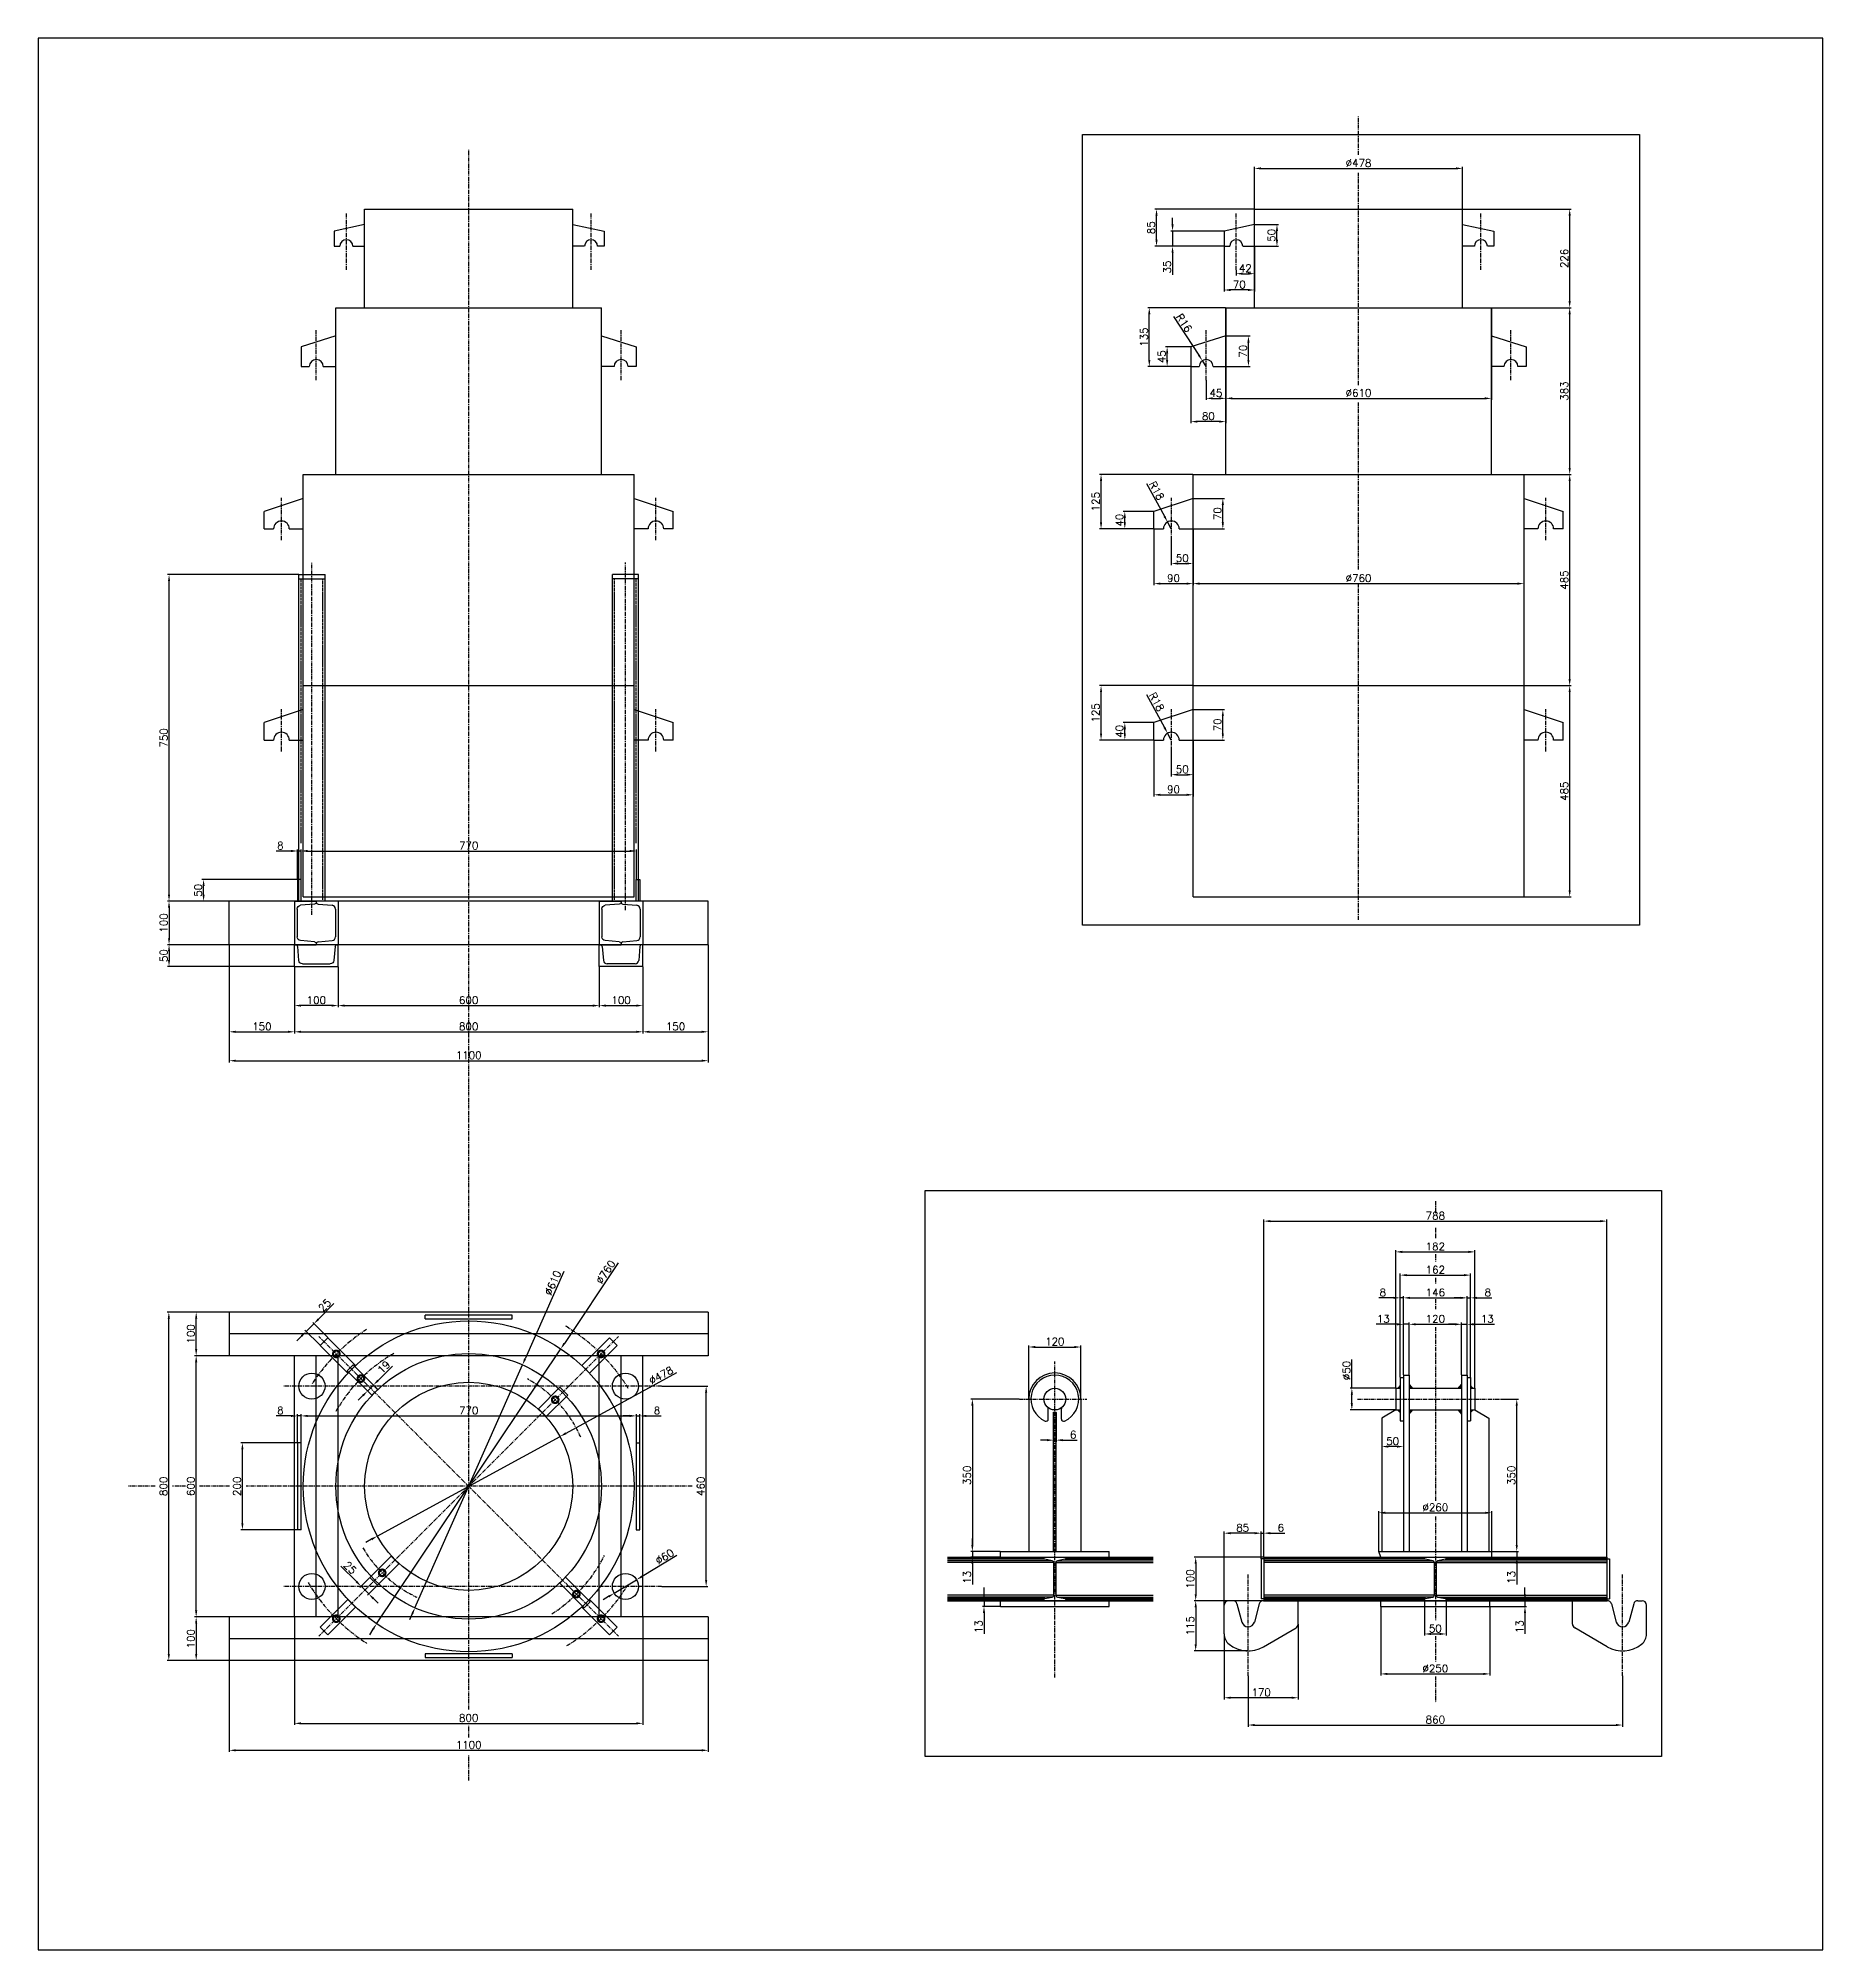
# Model space of a CAD drawing. Extents: x -13768 to 18086, y -10615 to 1188.
# Drawn here: x 779 to 4878, y -7310 to -2920 of the extents above; entities that cross this region are included whole.
import ezdxf

# ---------------------------------------------------------------- set-up
doc = ezdxf.new("R2010")
doc.units = 0
doc.header["$LTSCALE"] = 7.5
doc.header["$MEASUREMENT"] = 0
doc.linetypes.add('CENTER', pattern=[2, 1.25, -0.25, 0.25, -0.25])
doc.linetypes.add('HIDDEN', pattern=[0.375, 0.25, -0.125])
doc.layers.get('0').update_dxf_attribs({"linetype": 'CONTINUOUS'})
doc.layers.get('DEFPOINTS').update_dxf_attribs({"linetype": 'CONTINUOUS'})
for name, color, linetype in [('CL', 1, 'CENTER'), ('CO', 3, 'CONTINUOUS'), ('FI', 1, 'CONTINUOUS'), ('OC', 1, 'HIDDEN'), ('PESAS', 6, 'CONTINUOUS'), ('POS', 3, 'CONTINUOUS')]:
    doc.layers.add(name, color=color, linetype=linetype)
doc.styles.add('ROMANS', font='ROMANS.SHX')
doc.dimstyles.new('7con5', dxfattribs={"dimscale": 7.5, "dimtxt": 2.3, "dimasz": 2, "dimexe": 0.5, "dimexo": 0.0625, "dimgap": 0.5, "dimtad": 1, "dimdec": 4, "dimdsep": 46, "dimtxsty": 'ROMANS', "dimcen": -2, "dimclrt": 7, "dimadec": 0, "dimazin": 0, "dimtfac": 0.869565, "dimtdec": 4, "dimtmove": 0, "dimatfit": 3, "dimfxl": 1, "dimtolj": 1, "dimarcsym": 0})

msp = doc.modelspace()

# ---------------------------------------------------------------- blocks, each defined once
blk = doc.blocks.new('upn10')
for p, q in [((0, 0), (-50, 0)), ((-50, 0), (-50, -2.1)), ((0, 0), (0, -100)), ((-45.9, -6.6), (-13.7, -9.5)), ((-6, -18), (-6, -82)), ((-50, -97.9), (-50, -100)), ((0, -100), (-50, -100)), ((-45.9, -93.4), (-13.7, -90.5))]:
    blk.add_line(p, q)
for centre, radius, start, end in [((-45.5, -2.1), 4.5, 180, 264.7531), ((-14.5, -18), 8.5, 0, 84.7531), ((-14.5, -82), 8.5, 275.2469, 0), ((-45.5, -97.9), 4.5, 95.2469, 180)]:
    blk.add_arc(centre, radius, start, end)
blk = doc.blocks.new('*D634')
at = {"layer": 'CO', "color": 0, "lineweight": -2}
for p, q in [((1468, -5052.3), (1468, -5145.4)), ((2068, -5052.3), (2068, -5145.4)), ((1483, -5141.6), (2053, -5141.6))]:
    blk.add_line(p, q, dxfattribs=at)
at = {"layer": 'CO', "color": 0}
for points in [[(1483, -5139.1), (1483, -5144.1), (1468, -5141.6)], [(2053, -5139.1), (2053, -5144.1), (2068, -5141.6)]]:
    blk.add_solid(points, dxfattribs=at)
at = {"layer": 'DEFPOINTS', "color": 0}
for p in [(1468, -5051.8), (2068, -5051.8), (2068, -5141.6)]:
    blk.add_point(p, dxfattribs=at)
at = {"layer": 'CO', "color": 7, "insert": (1768, -5129.3), "char_height": 17.25, "attachment_point": 5, "style": 'ROMANS'}
blk.add_mtext('\\A1;600', dxfattribs=at)
blk = doc.blocks.new('*D635')
at = {"layer": 'CO', "color": 0, "lineweight": -2}
for p, q in [((2068, -5052.7), (2068, -5145.4)), ((2168, -5052.3), (2168, -5145.4)), ((2083, -5141.6), (2153, -5141.6))]:
    blk.add_line(p, q, dxfattribs=at)
at = {"layer": 'CO', "color": 0}
for points in [[(2083, -5139.1), (2083, -5144.1), (2068, -5141.6)], [(2153, -5139.1), (2153, -5144.1), (2168, -5141.6)]]:
    blk.add_solid(points, dxfattribs=at)
at = {"layer": 'DEFPOINTS', "color": 0}
for p in [(2068, -5052.3), (2168, -5051.8), (2168, -5141.6)]:
    blk.add_point(p, dxfattribs=at)
at = {"layer": 'CO', "color": 7, "insert": (2118, -5129.3), "char_height": 17.25, "attachment_point": 5, "style": 'ROMANS'}
blk.add_mtext('\\A1;100', dxfattribs=at)
blk = doc.blocks.new('*D636')
at = {"layer": 'CO', "color": 0, "lineweight": -2}
for p, q in [((1368, -5052.3), (1368, -5145.4)), ((1468, -5052.3), (1468, -5145.4)), ((1453, -5141.6), (1383, -5141.6))]:
    blk.add_line(p, q, dxfattribs=at)
at = {"layer": 'CO', "color": 0}
for points in [[(1383, -5139.1), (1383, -5144.1), (1368, -5141.6)], [(1453, -5139.1), (1453, -5144.1), (1468, -5141.6)]]:
    blk.add_solid(points, dxfattribs=at)
at = {"layer": 'DEFPOINTS', "color": 0}
for p in [(1368, -5051.8), (1468, -5051.8), (1368, -5141.6)]:
    blk.add_point(p, dxfattribs=at)
at = {"layer": 'CO', "color": 7, "insert": (1418, -5129.3), "char_height": 17.25, "attachment_point": 5, "style": 'ROMANS'}
blk.add_mtext('\\A1;100', dxfattribs=at)
blk = doc.blocks.new('*D637')
at = {"layer": 'CO', "color": 0, "lineweight": -2}
for p, q in [((1218, -5002.3), (1218, -5272)), ((2318, -5002.3), (2318, -5272)), ((1233, -5268.2), (2303, -5268.2))]:
    blk.add_line(p, q, dxfattribs=at)
at = {"layer": 'CO', "color": 0}
for points in [[(1233, -5265.7), (1233, -5270.7), (1218, -5268.2)], [(2303, -5265.7), (2303, -5270.7), (2318, -5268.2)]]:
    blk.add_solid(points, dxfattribs=at)
at = {"layer": 'DEFPOINTS', "color": 0}
for p in [(1218, -5001.8), (2318, -5001.8), (2318, -5268.2)]:
    blk.add_point(p, dxfattribs=at)
at = {"layer": 'CO', "color": 7, "insert": (1768, -5255.8), "char_height": 17.25, "attachment_point": 5, "style": 'ROMANS'}
blk.add_mtext('\\A1;1100', dxfattribs=at)
blk = doc.blocks.new('*D638')
at = {"layer": 'CO', "color": 0, "lineweight": -2}
for p, q in [((1218, -5002.3), (1218, -5205.5)), ((1368, -5052.3), (1368, -5205.5)), ((1233, -5201.8), (1353, -5201.8))]:
    blk.add_line(p, q, dxfattribs=at)
at = {"layer": 'CO', "color": 0}
for points in [[(1233, -5199.3), (1233, -5204.3), (1218, -5201.8)], [(1353, -5199.3), (1353, -5204.3), (1368, -5201.8)]]:
    blk.add_solid(points, dxfattribs=at)
at = {"layer": 'DEFPOINTS', "color": 0}
for p in [(1218, -5001.8), (1368, -5051.8), (1368, -5201.8)]:
    blk.add_point(p, dxfattribs=at)
at = {"layer": 'CO', "color": 7, "insert": (1293, -5189.4), "char_height": 17.25, "attachment_point": 5, "style": 'ROMANS'}
blk.add_mtext('\\A1;150', dxfattribs=at)
blk = doc.blocks.new('*D639')
at = {"layer": 'CO', "color": 0, "lineweight": -2}
for p, q in [((1368, -5052.3), (1368, -5205.5)), ((2168, -5052.3), (2168, -5205.5)), ((1383, -5201.8), (2153, -5201.8))]:
    blk.add_line(p, q, dxfattribs=at)
at = {"layer": 'CO', "color": 0}
for points in [[(1383, -5199.3), (1383, -5204.3), (1368, -5201.8)], [(2153, -5199.3), (2153, -5204.3), (2168, -5201.8)]]:
    blk.add_solid(points, dxfattribs=at)
at = {"layer": 'DEFPOINTS', "color": 0}
for p in [(1368, -5051.8), (2168, -5051.8), (2168, -5201.8)]:
    blk.add_point(p, dxfattribs=at)
at = {"layer": 'CO', "color": 7, "insert": (1768, -5189.4), "char_height": 17.25, "attachment_point": 5, "style": 'ROMANS'}
blk.add_mtext('\\A1;800', dxfattribs=at)
blk = doc.blocks.new('*D640')
at = {"layer": 'CO', "color": 0, "lineweight": -2}
for p, q in [((2318, -5002.3), (2318, -5205.5)), ((2168, -5052.3), (2168, -5205.5)), ((2183, -5201.8), (2303, -5201.8))]:
    blk.add_line(p, q, dxfattribs=at)
at = {"layer": 'CO', "color": 0}
for points in [[(2183, -5199.3), (2183, -5204.3), (2168, -5201.8)], [(2303, -5199.3), (2303, -5204.3), (2318, -5201.8)]]:
    blk.add_solid(points, dxfattribs=at)
at = {"layer": 'DEFPOINTS', "color": 0}
for p in [(2318, -5001.8), (2168, -5051.8), (2318, -5201.8)]:
    blk.add_point(p, dxfattribs=at)
at = {"layer": 'CO', "color": 7, "insert": (2243, -5189.4), "char_height": 17.25, "attachment_point": 5, "style": 'ROMANS'}
blk.add_mtext('\\A1;150', dxfattribs=at)
blk = doc.blocks.new('*D641')
at = {"layer": 'CO', "color": 0, "lineweight": -2}
for p, q in [((1217.5, -4901.8), (1076.1, -4901.8)), ((1079.8, -4916.8), (1079.8, -4986.8)), ((1217.5, -5001.8), (1076.1, -5001.8))]:
    blk.add_line(p, q, dxfattribs=at)
at = {"layer": 'CO', "color": 0}
for points in [[(1077.3, -4916.8), (1082.3, -4916.8), (1079.8, -4901.8)], [(1077.3, -4986.8), (1082.3, -4986.8), (1079.8, -5001.8)]]:
    blk.add_solid(points, dxfattribs=at)
at = {"layer": 'DEFPOINTS', "color": 0}
for p in [(1218, -4901.8), (1079.8, -5001.8), (1218, -5001.8)]:
    blk.add_point(p, dxfattribs=at)
at = {"layer": 'CO', "color": 7, "insert": (1067.5, -4951.8), "char_height": 17.25, "attachment_point": 5, "rotation": 90, "style": 'ROMANS'}
blk.add_mtext('\\A1;100', dxfattribs=at)
blk = doc.blocks.new('*D642')
at = {"layer": 'CO', "color": 0, "lineweight": -2}
for p, q in [((1217.5, -5001.8), (1076.1, -5001.8)), ((1079.8, -5016.8), (1079.8, -5036.8)), ((1367.5, -5051.8), (1076.1, -5051.8))]:
    blk.add_line(p, q, dxfattribs=at)
at = {"layer": 'CO', "color": 0}
for points in [[(1077.3, -5016.8), (1082.3, -5016.8), (1079.8, -5001.8)], [(1077.3, -5036.8), (1082.3, -5036.8), (1079.8, -5051.8)]]:
    blk.add_solid(points, dxfattribs=at)
at = {"layer": 'DEFPOINTS', "color": 0}
for p in [(1218, -5001.8), (1079.8, -5051.8), (1368, -5051.8)]:
    blk.add_point(p, dxfattribs=at)
at = {"layer": 'CO', "color": 7, "insert": (1067.5, -5026.8), "char_height": 17.25, "attachment_point": 5, "rotation": 90, "style": 'ROMANS'}
blk.add_mtext('\\A1;50', dxfattribs=at)
blk = doc.blocks.new('*D643')
at = {"layer": 'CO', "color": 0, "lineweight": -2}
for p, q in [((1374.5, -4851.8), (1155.4, -4851.8)), ((1159.1, -4886.8), (1159.1, -4866.8)), ((1217.5, -4901.8), (1155.4, -4901.8))]:
    blk.add_line(p, q, dxfattribs=at)
at = {"layer": 'CO', "color": 0}
for points in [[(1156.6, -4866.8), (1161.6, -4866.8), (1159.1, -4851.8)], [(1156.6, -4886.8), (1161.6, -4886.8), (1159.1, -4901.8)]]:
    blk.add_solid(points, dxfattribs=at)
at = {"layer": 'DEFPOINTS', "color": 0}
for p in [(1159.1, -4851.8), (1375, -4851.8), (1218, -4901.8)]:
    blk.add_point(p, dxfattribs=at)
at = {"layer": 'CO', "color": 7, "insert": (1146.7, -4876.8), "char_height": 17.25, "attachment_point": 5, "rotation": 90, "style": 'ROMANS'}
blk.add_mtext('\\A1;50', dxfattribs=at)
blk = doc.blocks.new('*D644')
at = {"layer": 'CO', "color": 0, "lineweight": -2}
for p, q in [((1375, -4851.3), (1375, -4782.8)), ((1383, -4851.3), (1383, -4782.8)), ((1360, -4786.6), (1326, -4786.6)), ((1383, -4786.6), (1375, -4786.6)), ((1398, -4786.6), (1413, -4786.6))]:
    blk.add_line(p, q, dxfattribs=at)
at = {"layer": 'CO', "color": 0}
for points in [[(1360, -4784.1), (1360, -4789.1), (1375, -4786.6)], [(1398, -4784.1), (1398, -4789.1), (1383, -4786.6)]]:
    blk.add_solid(points, dxfattribs=at)
at = {"layer": 'DEFPOINTS', "color": 0}
for p in [(1375, -4786.6), (1375, -4851.8), (1383, -4851.8)]:
    blk.add_point(p, dxfattribs=at)
at = {"layer": 'CO', "color": 7, "insert": (1335.5, -4774.2), "char_height": 17.25, "attachment_point": 5, "style": 'ROMANS'}
blk.add_mtext('\\A1;8', dxfattribs=at)
blk = doc.blocks.new('*D645')
at = {"layer": 'CO', "color": 0, "lineweight": -2}
for p, q in [((1383, -4851.3), (1383, -4782.8)), ((2153, -4851.3), (2153, -4782.8)), ((1398, -4786.6), (2138, -4786.6))]:
    blk.add_line(p, q, dxfattribs=at)
at = {"layer": 'CO', "color": 0}
for points in [[(1398, -4784.1), (1398, -4789.1), (1383, -4786.6)], [(2138, -4784.1), (2138, -4789.1), (2153, -4786.6)]]:
    blk.add_solid(points, dxfattribs=at)
at = {"layer": 'DEFPOINTS', "color": 0}
for p in [(2153, -4786.6), (1383, -4851.8), (2153, -4851.8)]:
    blk.add_point(p, dxfattribs=at)
at = {"layer": 'CO', "color": 7, "insert": (1768, -4774.2), "char_height": 17.25, "attachment_point": 5, "style": 'ROMANS'}
blk.add_mtext('\\A1;770', dxfattribs=at)
blk = doc.blocks.new('*D646')
at = {"layer": 'CO', "color": 0, "lineweight": -2}
for p, q in [((2111.5, -5732.4), (1987.7, -5917.3)), ((1556.6, -6561.4), (1979.4, -5929.8)), ((1548.2, -6573.8), (1539.9, -6586.3))]:
    blk.add_line(p, q, dxfattribs=at)
at = {"layer": 'CO', "color": 0}
for points in [[(1985.6, -5916), (1989.8, -5918.7), (1979.4, -5929.8)], [(1546.2, -6572.4), (1550.3, -6575.2), (1556.6, -6561.4)]]:
    blk.add_solid(points, dxfattribs=at)
at = {"layer": 'DEFPOINTS', "color": 0}
for p in [(1979.4, -5929.8), (1556.6, -6561.4)]:
    blk.add_point(p, dxfattribs=at)
at = {"layer": 'CO', "color": 7, "insert": (2082.5, -5753.5), "char_height": 17.25, "attachment_point": 5, "rotation": 56.2019, "style": 'ROMANS'}
blk.add_mtext('\\A1;∅760', dxfattribs=at)
blk = doc.blocks.new('*D647')
at = {"layer": 'CO', "color": 0, "lineweight": -2}
for p, q in [((1383, -6145.1), (1383, -6080.1)), ((1398, -6083.9), (2138, -6083.9)), ((2153, -6145.1), (2153, -6080.1))]:
    blk.add_line(p, q, dxfattribs=at)
at = {"layer": 'CO', "color": 0}
for points in [[(1398, -6081.4), (1398, -6086.4), (1383, -6083.9)], [(2138, -6081.4), (2138, -6086.4), (2153, -6083.9)]]:
    blk.add_solid(points, dxfattribs=at)
at = {"layer": 'DEFPOINTS', "color": 0}
for p in [(2153, -6083.9), (1383, -6145.6), (2153, -6145.6)]:
    blk.add_point(p, dxfattribs=at)
at = {"layer": 'CO', "color": 7, "insert": (1768, -6071.5), "char_height": 17.25, "attachment_point": 5, "style": 'ROMANS'}
blk.add_mtext('\\A1;770', dxfattribs=at)
blk = doc.blocks.new('*D648')
at = {"layer": 'CO', "color": 0, "lineweight": -2}
for p, q in [((2138, -6083.9), (2123, -6083.9)), ((2153, -6144.6), (2153, -6080.1)), ((2153, -6083.9), (2161, -6083.9)), ((2161, -6144.6), (2161, -6080.1)), ((2176, -6083.9), (2210, -6083.9))]:
    blk.add_line(p, q, dxfattribs=at)
at = {"layer": 'CO', "color": 0}
for points in [[(2138, -6081.4), (2138, -6086.4), (2153, -6083.9)], [(2176, -6081.4), (2176, -6086.4), (2161, -6083.9)]]:
    blk.add_solid(points, dxfattribs=at)
at = {"layer": 'DEFPOINTS', "color": 0}
for p in [(2161, -6083.9), (2153, -6145.1), (2161, -6145.1)]:
    blk.add_point(p, dxfattribs=at)
at = {"layer": 'CO', "color": 7, "insert": (2200.5, -6071.5), "char_height": 17.25, "attachment_point": 5, "style": 'ROMANS'}
blk.add_mtext('\\A1;8', dxfattribs=at)
blk = doc.blocks.new('*D649')
at = {"layer": 'CO', "color": 0, "lineweight": -2}
for p, q in [((1360, -6083.9), (1326, -6083.9)), ((1375, -6145.1), (1375, -6080.1)), ((1383, -6083.9), (1375, -6083.9)), ((1383, -6145.1), (1383, -6080.1)), ((1398, -6083.9), (1413, -6083.9))]:
    blk.add_line(p, q, dxfattribs=at)
at = {"layer": 'CO', "color": 0}
for points in [[(1360, -6081.4), (1360, -6086.4), (1375, -6083.9)], [(1398, -6081.4), (1398, -6086.4), (1383, -6083.9)]]:
    blk.add_solid(points, dxfattribs=at)
at = {"layer": 'DEFPOINTS', "color": 0}
for p in [(1375, -6083.9), (1375, -6145.6), (1383, -6145.6)]:
    blk.add_point(p, dxfattribs=at)
at = {"layer": 'CO', "color": 7, "insert": (1335.5, -6071.5), "char_height": 17.25, "attachment_point": 5, "style": 'ROMANS'}
blk.add_mtext('\\A1;8', dxfattribs=at)
blk = doc.blocks.new('*D650')
at = {"layer": 'CO', "color": 0, "lineweight": -2}
for p, q in [((1374.5, -6145.6), (1244.5, -6145.6)), ((1248.3, -6330.6), (1248.3, -6160.6)), ((1374.5, -6345.6), (1244.5, -6345.6))]:
    blk.add_line(p, q, dxfattribs=at)
at = {"layer": 'CO', "color": 0}
for points in [[(1245.8, -6160.6), (1250.8, -6160.6), (1248.3, -6145.6)], [(1245.8, -6330.6), (1250.8, -6330.6), (1248.3, -6345.6)]]:
    blk.add_solid(points, dxfattribs=at)
at = {"layer": 'DEFPOINTS', "color": 0}
for p in [(1248.3, -6145.6), (1375, -6145.6), (1375, -6345.6)]:
    blk.add_point(p, dxfattribs=at)
at = {"layer": 'CO', "color": 7, "insert": (1235.9, -6245.6), "char_height": 17.25, "attachment_point": 5, "rotation": 90, "style": 'ROMANS'}
blk.add_mtext('\\A1;200', dxfattribs=at)
blk = doc.blocks.new('*D651')
at = {"layer": 'CO', "color": 0, "lineweight": -2}
for p, q in [((1217.5, -5945.6), (1138.4, -5945.6)), ((1142.1, -6530.6), (1142.1, -5960.6)), ((1217.5, -6545.6), (1138.4, -6545.6))]:
    blk.add_line(p, q, dxfattribs=at)
at = {"layer": 'CO', "color": 0}
for points in [[(1139.6, -5960.6), (1144.6, -5960.6), (1142.1, -5945.6)], [(1139.6, -6530.6), (1144.6, -6530.6), (1142.1, -6545.6)]]:
    blk.add_solid(points, dxfattribs=at)
at = {"layer": 'DEFPOINTS', "color": 0}
for p in [(1142.1, -5945.6), (1218, -5945.6), (1218, -6545.6)]:
    blk.add_point(p, dxfattribs=at)
at = {"layer": 'CO', "color": 7, "insert": (1129.7, -6245.6), "char_height": 17.25, "attachment_point": 5, "rotation": 90, "style": 'ROMANS'}
blk.add_mtext('\\A1;600', dxfattribs=at)
blk = doc.blocks.new('*D652')
at = {"layer": 'CO', "color": 0, "lineweight": -2}
for p, q in [((1217.5, -5845.6), (1138.4, -5845.6)), ((1142.1, -5930.6), (1142.1, -5860.6)), ((1217.5, -5945.6), (1138.4, -5945.6))]:
    blk.add_line(p, q, dxfattribs=at)
at = {"layer": 'CO', "color": 0}
for points in [[(1139.6, -5860.6), (1144.6, -5860.6), (1142.1, -5845.6)], [(1139.6, -5930.6), (1144.6, -5930.6), (1142.1, -5945.6)]]:
    blk.add_solid(points, dxfattribs=at)
at = {"layer": 'DEFPOINTS', "color": 0}
for p in [(1142.1, -5845.6), (1218, -5845.6), (1218, -5945.6)]:
    blk.add_point(p, dxfattribs=at)
at = {"layer": 'CO', "color": 7, "insert": (1129.7, -5895.6), "char_height": 17.25, "attachment_point": 5, "rotation": 90, "style": 'ROMANS'}
blk.add_mtext('\\A1;100', dxfattribs=at)
blk = doc.blocks.new('*D653')
at = {"layer": 'CO', "color": 0, "lineweight": -2}
for p, q in [((1217.5, -6545.6), (1138.4, -6545.6)), ((1142.1, -6560.6), (1142.1, -6630.6)), ((1217.5, -6645.6), (1138.4, -6645.6))]:
    blk.add_line(p, q, dxfattribs=at)
at = {"layer": 'CO', "color": 0}
for points in [[(1139.6, -6560.6), (1144.6, -6560.6), (1142.1, -6545.6)], [(1139.6, -6630.6), (1144.6, -6630.6), (1142.1, -6645.6)]]:
    blk.add_solid(points, dxfattribs=at)
at = {"layer": 'DEFPOINTS', "color": 0}
for p in [(1218, -6545.6), (1142.1, -6645.6), (1218, -6645.6)]:
    blk.add_point(p, dxfattribs=at)
at = {"layer": 'CO', "color": 7, "insert": (1129.7, -6595.6), "char_height": 17.25, "attachment_point": 5, "rotation": 90, "style": 'ROMANS'}
blk.add_mtext('\\A1;100', dxfattribs=at)
blk = doc.blocks.new('*D654')
at = {"layer": 'CO', "color": 0, "lineweight": -2}
for p, q in [((1217.5, -5845.6), (1075.5, -5845.6)), ((1079.3, -6630.6), (1079.3, -5860.6)), ((1217.5, -6645.6), (1075.5, -6645.6))]:
    blk.add_line(p, q, dxfattribs=at)
at = {"layer": 'CO', "color": 0}
for points in [[(1076.8, -5860.6), (1081.8, -5860.6), (1079.3, -5845.6)], [(1076.8, -6630.6), (1081.8, -6630.6), (1079.3, -6645.6)]]:
    blk.add_solid(points, dxfattribs=at)
at = {"layer": 'DEFPOINTS', "color": 0}
for p in [(1079.3, -5845.6), (1218, -5845.6), (1218, -6645.6)]:
    blk.add_point(p, dxfattribs=at)
at = {"layer": 'CO', "color": 7, "insert": (1066.9, -6245.6), "char_height": 17.25, "attachment_point": 5, "rotation": 90, "style": 'ROMANS'}
blk.add_mtext('\\A1;800', dxfattribs=at)
blk = doc.blocks.new('*D655')
at = {"layer": 'CO', "color": 0, "lineweight": -2}
for p, q in [((1218, -6646.1), (1218, -6855.7)), ((2318, -6646.1), (2318, -6855.7)), ((1233, -6851.9), (2303, -6851.9))]:
    blk.add_line(p, q, dxfattribs=at)
at = {"layer": 'CO', "color": 0}
for points in [[(1233, -6849.4), (1233, -6854.4), (1218, -6851.9)], [(2303, -6849.4), (2303, -6854.4), (2318, -6851.9)]]:
    blk.add_solid(points, dxfattribs=at)
at = {"layer": 'DEFPOINTS', "color": 0}
for p in [(1218, -6645.6), (2318, -6645.6), (2318, -6851.9)]:
    blk.add_point(p, dxfattribs=at)
at = {"layer": 'CO', "color": 7, "insert": (1768, -6839.6), "char_height": 17.25, "attachment_point": 5, "style": 'ROMANS'}
blk.add_mtext('\\A1;1100', dxfattribs=at)
blk = doc.blocks.new('*D656')
at = {"layer": 'CO', "color": 0, "lineweight": -2}
for p, q in [((1368, -6546.1), (1368, -6793.7)), ((2168, -6546.1), (2168, -6793.7)), ((1383, -6790), (2153, -6790))]:
    blk.add_line(p, q, dxfattribs=at)
at = {"layer": 'CO', "color": 0}
for points in [[(1383, -6787.5), (1383, -6792.5), (1368, -6790)], [(2153, -6787.5), (2153, -6792.5), (2168, -6790)]]:
    blk.add_solid(points, dxfattribs=at)
at = {"layer": 'DEFPOINTS', "color": 0}
for p in [(1368, -6545.6), (2168, -6545.6), (2168, -6790)]:
    blk.add_point(p, dxfattribs=at)
at = {"layer": 'CO', "color": 7, "insert": (1768, -6777.6), "char_height": 17.25, "attachment_point": 5, "style": 'ROMANS'}
blk.add_mtext('\\A1;800', dxfattribs=at)
blk = doc.blocks.new('*D657')
at = {"layer": 'CO', "color": 0, "lineweight": -2}
for p, q in [((1423, -5861.7), (1458.6, -5826)), ((1394.7, -5890), (1412.4, -5872.3)), ((1444.1, -5904.1), (1409.7, -5869.6)), ((1384.1, -5900.6), (1373.5, -5911.2)), ((1426.5, -5921.8), (1392, -5887.3))]:
    blk.add_line(p, q, dxfattribs=at)
at = {"layer": 'CO', "color": 0}
for points in [[(1421.2, -5859.9), (1424.7, -5863.5), (1412.4, -5872.3)], [(1382.3, -5898.8), (1385.8, -5902.3), (1394.7, -5890)]]:
    blk.add_solid(points, dxfattribs=at)
at = {"layer": 'DEFPOINTS', "color": 0}
for p in [(1412.4, -5872.3), (1426.8, -5922.1), (1444.5, -5904.4)]:
    blk.add_point(p, dxfattribs=at)
at = {"layer": 'CO', "color": 7, "insert": (1437.3, -5829.8), "char_height": 17.25, "attachment_point": 5, "rotation": 45, "style": 'ROMANS'}
blk.add_mtext('\\A1;25', dxfattribs=at)
blk = doc.blocks.new('*D673')
at = {"layer": 'CO', "color": 0, "lineweight": -2}
for p, q in [((1986.2, -5752.4), (1897.4, -5952.9)), ((1644.6, -6524.5), (1891.4, -5966.7)), ((1638.5, -6538.2), (1632.4, -6551.9))]:
    blk.add_line(p, q, dxfattribs=at)
at = {"layer": 'CO', "color": 0}
for points in [[(1895.1, -5951.9), (1899.7, -5954), (1891.4, -5966.7)], [(1636.2, -6537.2), (1640.8, -6539.2), (1644.6, -6524.5)]]:
    blk.add_solid(points, dxfattribs=at)
at = {"layer": 'DEFPOINTS', "color": 0}
for p in [(1891.4, -5966.7), (1644.6, -6524.5)]:
    blk.add_point(p, dxfattribs=at)
at = {"layer": 'CO', "color": 7, "insert": (1961.2, -5778.2), "char_height": 17.25, "attachment_point": 5, "rotation": 66.1357, "style": 'ROMANS'}
blk.add_mtext('\\A1;∅610', dxfattribs=at)
blk = doc.blocks.new('*D674')
at = {"layer": 'CO', "color": 0, "lineweight": -2}
for p, q in [((1559.7, -6002.6), (1593, -5969.3)), ((1535.6, -6026.7), (1549, -6013.2)), ((1558.7, -6022.9), (1546.4, -6010.6)), ((1525, -6037.3), (1514.4, -6047.9)), ((1545.3, -6036.3), (1533, -6024))]:
    blk.add_line(p, q, dxfattribs=at)
at = {"layer": 'CO', "color": 0}
for points in [[(1557.9, -6000.8), (1561.4, -6004.4), (1549, -6013.2)], [(1523.2, -6035.5), (1526.8, -6039), (1535.6, -6026.7)]]:
    blk.add_solid(points, dxfattribs=at)
at = {"layer": 'DEFPOINTS', "color": 0}
for p in [(1549, -6013.2), (1545.6, -6036.6), (1559, -6023.2)]:
    blk.add_point(p, dxfattribs=at)
at = {"layer": 'CO', "color": 7, "insert": (1572.9, -5971.9), "char_height": 17.25, "attachment_point": 5, "rotation": 45, "style": 'ROMANS'}
blk.add_mtext('\\A1;19', dxfattribs=at)
blk = doc.blocks.new('*D675')
at = {"layer": 'CO', "color": 0, "lineweight": -2}
for p, q in [((2245.4, -5985.3), (1991, -6124)), ((1558.1, -6360), (1977.8, -6131.2)), ((1545, -6367.2), (1531.8, -6374.3))]:
    blk.add_line(p, q, dxfattribs=at)
at = {"layer": 'CO', "color": 0}
for points in [[(1989.8, -6121.8), (1992.2, -6126.2), (1977.8, -6131.2)], [(1543.8, -6365), (1546.2, -6369.4), (1558.1, -6360)]]:
    blk.add_solid(points, dxfattribs=at)
at = {"layer": 'DEFPOINTS', "color": 0}
for p in [(1977.8, -6131.2), (1558.1, -6360)]:
    blk.add_point(p, dxfattribs=at)
at = {"layer": 'CO', "color": 7, "insert": (2209.8, -5990.6), "char_height": 17.25, "attachment_point": 5, "rotation": 28.5962, "style": 'ROMANS'}
blk.add_mtext('\\A1;∅478', dxfattribs=at)
blk = doc.blocks.new('*D699')
at = {"layer": 'CO', "color": 0, "lineweight": -2}
for p, q in [((4192.2, -4406.8), (4300.3, -4406.8)), ((4296.6, -4876.8), (4296.6, -4421.8)), ((4192.2, -4891.8), (4300.3, -4891.8))]:
    blk.add_line(p, q, dxfattribs=at)
at = {"layer": 'CO', "color": 0}
for points in [[(4294.1, -4421.8), (4299.1, -4421.8), (4296.6, -4406.8)], [(4294.1, -4876.8), (4299.1, -4876.8), (4296.6, -4891.8)]]:
    blk.add_solid(points, dxfattribs=at)
at = {"layer": 'DEFPOINTS', "color": 0}
for p in [(4191.7, -4406.8), (4296.6, -4406.8), (4191.7, -4891.8)]:
    blk.add_point(p, dxfattribs=at)
at = {"layer": 'CO', "color": 7, "insert": (4284.2, -4649.3), "char_height": 17.25, "attachment_point": 5, "rotation": 90, "style": 'ROMANS'}
blk.add_mtext('\\A1;485', dxfattribs=at)
blk = doc.blocks.new('*D700')
at = {"layer": 'CO', "color": 0, "lineweight": -2}
for p, q in [((4192.2, -3921.8), (4300.3, -3921.8)), ((4296.6, -4391.8), (4296.6, -3936.8)), ((4192.2, -4406.8), (4300.3, -4406.8))]:
    blk.add_line(p, q, dxfattribs=at)
at = {"layer": 'CO', "color": 0}
for points in [[(4294.1, -3936.8), (4299.1, -3936.8), (4296.6, -3921.8)], [(4294.1, -4391.8), (4299.1, -4391.8), (4296.6, -4406.8)]]:
    blk.add_solid(points, dxfattribs=at)
at = {"layer": 'DEFPOINTS', "color": 0}
for p in [(4191.7, -3921.8), (4296.6, -3921.8), (4191.7, -4406.8)]:
    blk.add_point(p, dxfattribs=at)
at = {"layer": 'CO', "color": 7, "insert": (4284.2, -4164.3), "char_height": 17.25, "attachment_point": 5, "rotation": 90, "style": 'ROMANS'}
blk.add_mtext('\\A1;485', dxfattribs=at)
blk = doc.blocks.new('*D701')
at = {"layer": 'CO', "color": 0, "lineweight": -2}
for p, q in [((4117.2, -3538.8), (4300.3, -3538.8)), ((4296.6, -3906.8), (4296.6, -3553.8)), ((4192.2, -3921.8), (4300.3, -3921.8))]:
    blk.add_line(p, q, dxfattribs=at)
at = {"layer": 'CO', "color": 0}
for points in [[(4294.1, -3553.8), (4299.1, -3553.8), (4296.6, -3538.8)], [(4294.1, -3906.8), (4299.1, -3906.8), (4296.6, -3921.8)]]:
    blk.add_solid(points, dxfattribs=at)
at = {"layer": 'DEFPOINTS', "color": 0}
for p in [(4116.7, -3538.8), (4296.6, -3538.8), (4191.7, -3921.8)]:
    blk.add_point(p, dxfattribs=at)
at = {"layer": 'CO', "color": 7, "insert": (4284.2, -3730.3), "char_height": 17.25, "attachment_point": 5, "rotation": 90, "style": 'ROMANS'}
blk.add_mtext('\\A1;383', dxfattribs=at)
blk = doc.blocks.new('*D702')
at = {"layer": 'CO', "color": 0, "lineweight": -2}
for p, q in [((4051.2, -3312.8), (4300.3, -3312.8)), ((4296.6, -3523.8), (4296.6, -3327.8)), ((4117.2, -3538.8), (4300.3, -3538.8))]:
    blk.add_line(p, q, dxfattribs=at)
at = {"layer": 'CO', "color": 0}
for points in [[(4294.1, -3327.8), (4299.1, -3327.8), (4296.6, -3312.8)], [(4294.1, -3523.8), (4299.1, -3523.8), (4296.6, -3538.8)]]:
    blk.add_solid(points, dxfattribs=at)
at = {"layer": 'DEFPOINTS', "color": 0}
for p in [(4050.7, -3312.8), (4296.6, -3312.8), (4116.7, -3538.8)]:
    blk.add_point(p, dxfattribs=at)
at = {"layer": 'CO', "color": 7, "insert": (4284.2, -3425.8), "char_height": 17.25, "attachment_point": 5, "rotation": 90, "style": 'ROMANS'}
blk.add_mtext('\\A1;226', dxfattribs=at)
blk = doc.blocks.new('*D703')
at = {"layer": 'CO', "color": 0, "lineweight": -2}
for p, q in [((3572.7, -3312.3), (3572.7, -3215.2)), ((3587.7, -3219), (4035.7, -3219)), ((4050.7, -3312.3), (4050.7, -3215.2))]:
    blk.add_line(p, q, dxfattribs=at)
at = {"layer": 'CO', "color": 0}
for points in [[(3587.7, -3216.5), (3587.7, -3221.5), (3572.7, -3219)], [(4035.7, -3216.5), (4035.7, -3221.5), (4050.7, -3219)]]:
    blk.add_solid(points, dxfattribs=at)
at = {"layer": 'DEFPOINTS', "color": 0}
for p in [(4050.7, -3219), (3572.7, -3312.8), (4050.7, -3312.8)]:
    blk.add_point(p, dxfattribs=at)
at = {"layer": 'CO', "color": 7, "insert": (3811.7, -3206.6), "char_height": 17.25, "attachment_point": 5, "style": 'ROMANS'}
blk.add_mtext('\\A1;%%C478', dxfattribs=at)
blk = doc.blocks.new('*D704')
at = {"layer": 'CO', "color": 0, "lineweight": -2}
for p, q in [((3506.7, -3539.3), (3506.7, -3750.8)), ((4116.7, -3539.3), (4116.7, -3750.8)), ((3521.7, -3747.1), (4101.7, -3747.1))]:
    blk.add_line(p, q, dxfattribs=at)
at = {"layer": 'CO', "color": 0}
for points in [[(3521.7, -3744.6), (3521.7, -3749.6), (3506.7, -3747.1)], [(4101.7, -3744.6), (4101.7, -3749.6), (4116.7, -3747.1)]]:
    blk.add_solid(points, dxfattribs=at)
at = {"layer": 'DEFPOINTS', "color": 0}
for p in [(3506.7, -3538.8), (4116.7, -3538.8), (4116.7, -3747.1)]:
    blk.add_point(p, dxfattribs=at)
at = {"layer": 'CO', "color": 7, "insert": (3811.7, -3734.7), "char_height": 17.25, "attachment_point": 5, "style": 'ROMANS'}
blk.add_mtext('\\A1;%%C610', dxfattribs=at)
blk = doc.blocks.new('*D705')
at = {"layer": 'CO', "color": 0, "lineweight": -2}
for p, q in [((3431.7, -4406.3), (3431.7, -4168.8)), ((4191.7, -4406.3), (4191.7, -4168.8)), ((3446.7, -4172.5), (4176.7, -4172.5))]:
    blk.add_line(p, q, dxfattribs=at)
at = {"layer": 'CO', "color": 0}
for points in [[(3446.7, -4170), (3446.7, -4175), (3431.7, -4172.5)], [(4176.7, -4170), (4176.7, -4175), (4191.7, -4172.5)]]:
    blk.add_solid(points, dxfattribs=at)
at = {"layer": 'DEFPOINTS', "color": 0}
for p in [(4191.7, -4172.5), (3431.7, -4406.8), (4191.7, -4406.8)]:
    blk.add_point(p, dxfattribs=at)
at = {"layer": 'CO', "color": 7, "insert": (3811.7, -4160.1), "char_height": 17.25, "attachment_point": 5, "style": 'ROMANS'}
blk.add_mtext('\\A1;%%C760', dxfattribs=at)
blk = doc.blocks.new('*D706')
at = {"layer": 'CO', "color": 0, "lineweight": -2}
for p, q in [((3431.3, -4406.8), (3216.5, -4406.8)), ((3220.3, -4516.8), (3220.3, -4421.8)), ((3341.3, -4531.8), (3216.5, -4531.8))]:
    blk.add_line(p, q, dxfattribs=at)
at = {"layer": 'CO', "color": 0}
for points in [[(3217.8, -4421.8), (3222.8, -4421.8), (3220.3, -4406.8)], [(3217.8, -4516.8), (3222.8, -4516.8), (3220.3, -4531.8)]]:
    blk.add_solid(points, dxfattribs=at)
at = {"layer": 'DEFPOINTS', "color": 0}
for p in [(3220.3, -4406.8), (3431.7, -4406.8), (3341.7, -4531.8)]:
    blk.add_point(p, dxfattribs=at)
at = {"layer": 'CO', "color": 7, "insert": (3207.9, -4469.3), "char_height": 17.25, "attachment_point": 5, "rotation": 90, "style": 'ROMANS'}
blk.add_mtext('\\A1;125', dxfattribs=at)
blk = doc.blocks.new('*D707')
at = {"layer": 'CO', "color": 0, "lineweight": -2}
for p, q in [((3432.2, -4461.8), (3503.8, -4461.8)), ((3500, -4516.8), (3500, -4476.8)), ((3432.2, -4531.8), (3503.8, -4531.8))]:
    blk.add_line(p, q, dxfattribs=at)
at = {"layer": 'CO', "color": 0}
for points in [[(3497.5, -4476.8), (3502.5, -4476.8), (3500, -4461.8)], [(3497.5, -4516.8), (3502.5, -4516.8), (3500, -4531.8)]]:
    blk.add_solid(points, dxfattribs=at)
at = {"layer": 'DEFPOINTS', "color": 0}
for p in [(3431.7, -4461.8), (3500, -4461.8), (3431.7, -4531.8)]:
    blk.add_point(p, dxfattribs=at)
at = {"layer": 'CO', "color": 7, "insert": (3487.7, -4496.8), "char_height": 17.25, "attachment_point": 5, "rotation": 90, "style": 'ROMANS'}
blk.add_mtext('\\A1;70', dxfattribs=at)
blk = doc.blocks.new('*D708')
at = {"layer": 'CO', "color": 0, "lineweight": -2}
for p, q in [((3341.3, -4491.8), (3271.1, -4491.8)), ((3274.9, -4516.8), (3274.9, -4506.8)), ((3341.3, -4531.8), (3271.1, -4531.8))]:
    blk.add_line(p, q, dxfattribs=at)
at = {"layer": 'CO', "color": 0}
for points in [[(3272.4, -4506.8), (3277.4, -4506.8), (3274.9, -4491.8)], [(3272.4, -4516.8), (3277.4, -4516.8), (3274.9, -4531.8)]]:
    blk.add_solid(points, dxfattribs=at)
at = {"layer": 'DEFPOINTS', "color": 0}
for p in [(3274.9, -4491.8), (3341.7, -4491.8), (3341.7, -4531.8)]:
    blk.add_point(p, dxfattribs=at)
at = {"layer": 'CO', "color": 7, "insert": (3262.5, -4511.8), "char_height": 17.25, "attachment_point": 5, "rotation": 90, "style": 'ROMANS'}
blk.add_mtext('\\A1;40', dxfattribs=at)
blk = doc.blocks.new('*D709')
at = {"layer": 'CO', "color": 0, "lineweight": -2}
for p, q in [((3381.7, -4558.2), (3381.7, -4615.1)), ((3431.7, -4532.3), (3431.7, -4615.1)), ((3396.7, -4611.3), (3416.7, -4611.3))]:
    blk.add_line(p, q, dxfattribs=at)
at = {"layer": 'CO', "color": 0}
for points in [[(3396.7, -4608.8), (3396.7, -4613.8), (3381.7, -4611.3)], [(3416.7, -4608.8), (3416.7, -4613.8), (3431.7, -4611.3)]]:
    blk.add_solid(points, dxfattribs=at)
at = {"layer": 'DEFPOINTS', "color": 0}
for p in [(3381.7, -4557.7), (3431.7, -4531.8), (3431.7, -4611.3)]:
    blk.add_point(p, dxfattribs=at)
at = {"layer": 'CO', "color": 7, "insert": (3406.7, -4598.9), "char_height": 17.25, "attachment_point": 5, "style": 'ROMANS'}
blk.add_mtext('\\A1;50', dxfattribs=at)
blk = doc.blocks.new('*D710')
at = {"layer": 'CO', "color": 0, "lineweight": -2}
for p, q in [((3341.7, -4532.3), (3341.7, -4661.3)), ((3431.7, -4532.7), (3431.7, -4661.3)), ((3356.7, -4657.5), (3416.7, -4657.5))]:
    blk.add_line(p, q, dxfattribs=at)
at = {"layer": 'CO', "color": 0}
for points in [[(3356.7, -4655), (3356.7, -4660), (3341.7, -4657.5)], [(3416.7, -4655), (3416.7, -4660), (3431.7, -4657.5)]]:
    blk.add_solid(points, dxfattribs=at)
at = {"layer": 'DEFPOINTS', "color": 0}
for p in [(3341.7, -4531.8), (3431.7, -4532.3), (3431.7, -4657.5)]:
    blk.add_point(p, dxfattribs=at)
at = {"layer": 'CO', "color": 7, "insert": (3386.7, -4645.1), "char_height": 17.25, "attachment_point": 5, "style": 'ROMANS'}
blk.add_mtext('\\A1;90', dxfattribs=at)
blk = doc.blocks.new('*D711')
at = {"layer": 'CO', "color": 0, "lineweight": -2}
for p, q in [((3324.6, -4427.3), (3365.9, -4502.8)), ((3381.7, -4531.8), (3373.1, -4516))]:
    blk.add_line(p, q, dxfattribs=at)
at = {"layer": 'CO', "color": 0}
blk.add_solid([(3368.1, -4501.6), (3363.7, -4504), (3373.1, -4516)], dxfattribs=at)
at = {"layer": 'DEFPOINTS', "color": 0}
for p in [(3373.1, -4516), (3381.7, -4531.8)]:
    blk.add_point(p, dxfattribs=at)
at = {"layer": 'CO', "color": 7, "insert": (3347.9, -4444.1), "char_height": 17.25, "attachment_point": 5, "rotation": 298.657, "style": 'ROMANS'}
blk.add_mtext('\\A1;R18', dxfattribs=at)
blk = doc.blocks.new('*D712')
at = {"layer": 'CO', "color": 0, "lineweight": -2}
for p, q in [((3386.5, -3558.9), (3444.8, -3647.9)), ((3461.7, -3673.8), (3453, -3660.4))]:
    blk.add_line(p, q, dxfattribs=at)
at = {"layer": 'CO', "color": 0}
blk.add_solid([(3446.8, -3646.5), (3442.7, -3649.2), (3453, -3660.4)], dxfattribs=at)
at = {"layer": 'DEFPOINTS', "color": 0}
for p in [(3453, -3660.4), (3461.7, -3673.8)]:
    blk.add_point(p, dxfattribs=at)
at = {"layer": 'CO', "color": 7, "insert": (3411.1, -3573.8), "char_height": 17.25, "attachment_point": 5, "rotation": 303.205, "style": 'ROMANS'}
blk.add_mtext('\\A1;R16', dxfattribs=at)
blk = doc.blocks.new('*D713')
at = {"layer": 'CO', "color": 0, "lineweight": -2}
for p, q in [((3506.7, -3674.3), (3506.7, -3750.8)), ((3461.7, -3705.6), (3461.7, -3750.8)), ((3476.7, -3747.1), (3491.7, -3747.1))]:
    blk.add_line(p, q, dxfattribs=at)
at = {"layer": 'CO', "color": 0}
for points in [[(3476.7, -3744.6), (3476.7, -3749.6), (3461.7, -3747.1)], [(3491.7, -3744.6), (3491.7, -3749.6), (3506.7, -3747.1)]]:
    blk.add_solid(points, dxfattribs=at)
at = {"layer": 'DEFPOINTS', "color": 0}
for p in [(3506.7, -3673.8), (3461.7, -3705.2), (3506.7, -3747.1)]:
    blk.add_point(p, dxfattribs=at)
at = {"layer": 'CO', "color": 7, "insert": (3484.2, -3734.7), "char_height": 17.25, "attachment_point": 5, "style": 'ROMANS'}
blk.add_mtext('\\A1;45', dxfattribs=at)
blk = doc.blocks.new('*D714')
at = {"layer": 'CO', "color": 0, "lineweight": -2}
for p, q in [((3426.7, -3674.3), (3426.7, -3804.2)), ((3506.7, -3674.7), (3506.7, -3804.2)), ((3491.7, -3800.5), (3441.7, -3800.5))]:
    blk.add_line(p, q, dxfattribs=at)
at = {"layer": 'CO', "color": 0}
for points in [[(3441.7, -3798), (3441.7, -3803), (3426.7, -3800.5)], [(3491.7, -3798), (3491.7, -3803), (3506.7, -3800.5)]]:
    blk.add_solid(points, dxfattribs=at)
at = {"layer": 'DEFPOINTS', "color": 0}
for p in [(3426.7, -3673.8), (3506.7, -3674.3), (3426.7, -3800.5)]:
    blk.add_point(p, dxfattribs=at)
at = {"layer": 'CO', "color": 7, "insert": (3466.7, -3788.1), "char_height": 17.25, "attachment_point": 5, "style": 'ROMANS'}
blk.add_mtext('\\A1;80', dxfattribs=at)
blk = doc.blocks.new('*D715')
at = {"layer": 'CO', "color": 0, "lineweight": -2}
for p, q in [((3507.2, -3603.8), (3562.6, -3603.8)), ((3558.8, -3658.8), (3558.8, -3618.8)), ((3507.2, -3673.8), (3562.6, -3673.8))]:
    blk.add_line(p, q, dxfattribs=at)
at = {"layer": 'CO', "color": 0}
for points in [[(3556.3, -3618.8), (3561.3, -3618.8), (3558.8, -3603.8)], [(3556.3, -3658.8), (3561.3, -3658.8), (3558.8, -3673.8)]]:
    blk.add_solid(points, dxfattribs=at)
at = {"layer": 'DEFPOINTS', "color": 0}
for p in [(3506.7, -3603.8), (3558.8, -3603.8), (3506.7, -3673.8)]:
    blk.add_point(p, dxfattribs=at)
at = {"layer": 'CO', "color": 7, "insert": (3546.4, -3638.8), "char_height": 17.25, "attachment_point": 5, "rotation": 90, "style": 'ROMANS'}
blk.add_mtext('\\A1;70', dxfattribs=at)
blk = doc.blocks.new('*D716')
at = {"layer": 'CO', "color": 0, "lineweight": -2}
for p, q in [((3426.3, -3628.8), (3368.3, -3628.8)), ((3426.3, -3673.8), (3368.3, -3673.8)), ((3372.1, -3658.8), (3372.1, -3643.8))]:
    blk.add_line(p, q, dxfattribs=at)
at = {"layer": 'CO', "color": 0}
for points in [[(3369.6, -3643.8), (3374.6, -3643.8), (3372.1, -3628.8)], [(3369.6, -3658.8), (3374.6, -3658.8), (3372.1, -3673.8)]]:
    blk.add_solid(points, dxfattribs=at)
at = {"layer": 'DEFPOINTS', "color": 0}
for p in [(3372.1, -3628.8), (3426.7, -3628.8), (3426.7, -3673.8)]:
    blk.add_point(p, dxfattribs=at)
at = {"layer": 'CO', "color": 7, "insert": (3359.7, -3651.3), "char_height": 17.25, "attachment_point": 5, "rotation": 90, "style": 'ROMANS'}
blk.add_mtext('\\A1;45', dxfattribs=at)
blk = doc.blocks.new('*D717')
at = {"layer": 'CO', "color": 0, "lineweight": -2}
for p, q in [((3506.3, -3538.8), (3327.4, -3538.8)), ((3331.1, -3658.8), (3331.1, -3553.8)), ((3425.8, -3673.8), (3327.4, -3673.8))]:
    blk.add_line(p, q, dxfattribs=at)
at = {"layer": 'CO', "color": 0}
for points in [[(3328.6, -3553.8), (3333.6, -3553.8), (3331.1, -3538.8)], [(3328.6, -3658.8), (3333.6, -3658.8), (3331.1, -3673.8)]]:
    blk.add_solid(points, dxfattribs=at)
at = {"layer": 'DEFPOINTS', "color": 0}
for p in [(3331.1, -3538.8), (3506.7, -3538.8), (3426.3, -3673.8)]:
    blk.add_point(p, dxfattribs=at)
at = {"layer": 'CO', "color": 7, "insert": (3318.8, -3606.3), "char_height": 17.25, "attachment_point": 5, "rotation": 90, "style": 'ROMANS'}
blk.add_mtext('\\A1;135', dxfattribs=at)
blk = doc.blocks.new('*D718')
at = {"layer": 'CO', "color": 0, "lineweight": -2}
for p, q in [((3572.7, -3398.3), (3572.7, -3464.6)), ((3530.7, -3452.4), (3530.7, -3464.6)), ((3545.7, -3460.8), (3557.7, -3460.8))]:
    blk.add_line(p, q, dxfattribs=at)
at = {"layer": 'CO', "color": 0}
for points in [[(3545.7, -3458.3), (3545.7, -3463.3), (3530.7, -3460.8)], [(3557.7, -3458.3), (3557.7, -3463.3), (3572.7, -3460.8)]]:
    blk.add_solid(points, dxfattribs=at)
at = {"layer": 'DEFPOINTS', "color": 0}
for p in [(3572.7, -3397.8), (3530.7, -3452), (3572.7, -3460.8)]:
    blk.add_point(p, dxfattribs=at)
at = {"layer": 'CO', "color": 7, "insert": (3551.7, -3448.5), "char_height": 17.25, "attachment_point": 5, "style": 'ROMANS'}
blk.add_mtext('\\A1;42', dxfattribs=at)
blk = doc.blocks.new('*D719')
at = {"layer": 'CO', "color": 0, "lineweight": -2}
for p, q in [((3572.3, -3312.8), (3344, -3312.8)), ((3347.7, -3382.8), (3347.7, -3327.8)), ((3502.3, -3397.8), (3344, -3397.8))]:
    blk.add_line(p, q, dxfattribs=at)
at = {"layer": 'CO', "color": 0}
for points in [[(3345.2, -3327.8), (3350.2, -3327.8), (3347.7, -3312.8)], [(3345.2, -3382.8), (3350.2, -3382.8), (3347.7, -3397.8)]]:
    blk.add_solid(points, dxfattribs=at)
at = {"layer": 'DEFPOINTS', "color": 0}
for p in [(3347.7, -3312.8), (3572.7, -3312.8), (3502.7, -3397.8)]:
    blk.add_point(p, dxfattribs=at)
at = {"layer": 'CO', "color": 7, "insert": (3335.3, -3355.3), "char_height": 17.25, "attachment_point": 5, "rotation": 90, "style": 'ROMANS'}
blk.add_mtext('\\A1;85', dxfattribs=at)
blk = doc.blocks.new('*D720')
at = {"layer": 'CO', "color": 0, "lineweight": -2}
for p, q in [((3573.2, -3347.8), (3628.1, -3347.8)), ((3624.3, -3382.8), (3624.3, -3362.8)), ((3573.2, -3397.8), (3628.1, -3397.8))]:
    blk.add_line(p, q, dxfattribs=at)
at = {"layer": 'CO', "color": 0}
for points in [[(3621.8, -3362.8), (3626.8, -3362.8), (3624.3, -3347.8)], [(3621.8, -3382.8), (3626.8, -3382.8), (3624.3, -3397.8)]]:
    blk.add_solid(points, dxfattribs=at)
at = {"layer": 'DEFPOINTS', "color": 0}
for p in [(3572.7, -3347.8), (3624.3, -3347.8), (3572.7, -3397.8)]:
    blk.add_point(p, dxfattribs=at)
at = {"layer": 'CO', "color": 7, "insert": (3611.9, -3372.8), "char_height": 17.25, "attachment_point": 5, "rotation": 90, "style": 'ROMANS'}
blk.add_mtext('\\A1;50', dxfattribs=at)
blk = doc.blocks.new('*D721')
at = {"layer": 'CO', "color": 0, "lineweight": -2}
for p, q in [((3384.5, -3347.8), (3384.5, -3332.8)), ((3502.3, -3362.8), (3380.8, -3362.8)), ((3384.5, -3362.8), (3384.5, -3397.8)), ((3501.8, -3397.8), (3380.8, -3397.8)), ((3384.5, -3412.8), (3384.5, -3463.2))]:
    blk.add_line(p, q, dxfattribs=at)
at = {"layer": 'CO', "color": 0}
for points in [[(3382, -3347.8), (3387, -3347.8), (3384.5, -3362.8)], [(3382, -3412.8), (3387, -3412.8), (3384.5, -3397.8)]]:
    blk.add_solid(points, dxfattribs=at)
at = {"layer": 'DEFPOINTS', "color": 0}
for p in [(3502.7, -3362.8), (3384.5, -3397.8), (3502.3, -3397.8)]:
    blk.add_point(p, dxfattribs=at)
at = {"layer": 'CO', "color": 7, "insert": (3372.2, -3445.5), "char_height": 17.25, "attachment_point": 5, "rotation": 90, "style": 'ROMANS'}
blk.add_mtext('\\A1;35', dxfattribs=at)
blk = doc.blocks.new('*D722')
at = {"layer": 'CO', "color": 0, "lineweight": -2}
for p, q in [((3502.7, -3398.3), (3502.7, -3502)), ((3572.7, -3398.3), (3572.7, -3502)), ((3557.7, -3498.2), (3517.7, -3498.2))]:
    blk.add_line(p, q, dxfattribs=at)
at = {"layer": 'CO', "color": 0}
for points in [[(3517.7, -3495.7), (3517.7, -3500.7), (3502.7, -3498.2)], [(3557.7, -3495.7), (3557.7, -3500.7), (3572.7, -3498.2)]]:
    blk.add_solid(points, dxfattribs=at)
at = {"layer": 'DEFPOINTS', "color": 0}
for p in [(3502.7, -3397.8), (3572.7, -3397.8), (3502.7, -3498.2)]:
    blk.add_point(p, dxfattribs=at)
at = {"layer": 'CO', "color": 7, "insert": (3537.7, -3485.8), "char_height": 17.25, "attachment_point": 5, "style": 'ROMANS'}
blk.add_mtext('\\A1;70', dxfattribs=at)
blk = doc.blocks.new('*D723')
at = {"layer": 'CO', "color": 0, "lineweight": -2}
for p, q in [((3431.3, -3921.8), (3216.5, -3921.8)), ((3220.3, -4031.8), (3220.3, -3936.8)), ((3341.3, -4046.8), (3216.5, -4046.8))]:
    blk.add_line(p, q, dxfattribs=at)
at = {"layer": 'CO', "color": 0}
for points in [[(3217.8, -3936.8), (3222.8, -3936.8), (3220.3, -3921.8)], [(3217.8, -4031.8), (3222.8, -4031.8), (3220.3, -4046.8)]]:
    blk.add_solid(points, dxfattribs=at)
at = {"layer": 'DEFPOINTS', "color": 0}
for p in [(3220.3, -3921.8), (3431.7, -3921.8), (3341.7, -4046.8)]:
    blk.add_point(p, dxfattribs=at)
at = {"layer": 'CO', "color": 7, "insert": (3207.9, -3984.3), "char_height": 17.25, "attachment_point": 5, "rotation": 90, "style": 'ROMANS'}
blk.add_mtext('\\A1;125', dxfattribs=at)
blk = doc.blocks.new('*D724')
at = {"layer": 'CO', "color": 0, "lineweight": -2}
for p, q in [((3432.2, -3976.8), (3503.8, -3976.8)), ((3500, -4031.8), (3500, -3991.8)), ((3432.2, -4046.8), (3503.8, -4046.8))]:
    blk.add_line(p, q, dxfattribs=at)
at = {"layer": 'CO', "color": 0}
for points in [[(3497.5, -3991.8), (3502.5, -3991.8), (3500, -3976.8)], [(3497.5, -4031.8), (3502.5, -4031.8), (3500, -4046.8)]]:
    blk.add_solid(points, dxfattribs=at)
at = {"layer": 'DEFPOINTS', "color": 0}
for p in [(3431.7, -3976.8), (3500, -3976.8), (3431.7, -4046.8)]:
    blk.add_point(p, dxfattribs=at)
at = {"layer": 'CO', "color": 7, "insert": (3487.7, -4011.8), "char_height": 17.25, "attachment_point": 5, "rotation": 90, "style": 'ROMANS'}
blk.add_mtext('\\A1;70', dxfattribs=at)
blk = doc.blocks.new('*D725')
at = {"layer": 'CO', "color": 0, "lineweight": -2}
for p, q in [((3341.3, -4006.8), (3271.1, -4006.8)), ((3274.9, -4031.8), (3274.9, -4021.8)), ((3341.3, -4046.8), (3271.1, -4046.8))]:
    blk.add_line(p, q, dxfattribs=at)
at = {"layer": 'CO', "color": 0}
for points in [[(3272.4, -4021.8), (3277.4, -4021.8), (3274.9, -4006.8)], [(3272.4, -4031.8), (3277.4, -4031.8), (3274.9, -4046.8)]]:
    blk.add_solid(points, dxfattribs=at)
at = {"layer": 'DEFPOINTS', "color": 0}
for p in [(3274.9, -4006.8), (3341.7, -4006.8), (3341.7, -4046.8)]:
    blk.add_point(p, dxfattribs=at)
at = {"layer": 'CO', "color": 7, "insert": (3262.5, -4026.8), "char_height": 17.25, "attachment_point": 5, "rotation": 90, "style": 'ROMANS'}
blk.add_mtext('\\A1;40', dxfattribs=at)
blk = doc.blocks.new('*D726')
at = {"layer": 'CO', "color": 0, "lineweight": -2}
for p, q in [((3381.7, -4073.2), (3381.7, -4130.1)), ((3431.7, -4047.3), (3431.7, -4130.1)), ((3396.7, -4126.3), (3416.7, -4126.3))]:
    blk.add_line(p, q, dxfattribs=at)
at = {"layer": 'CO', "color": 0}
for points in [[(3396.7, -4123.8), (3396.7, -4128.8), (3381.7, -4126.3)], [(3416.7, -4123.8), (3416.7, -4128.8), (3431.7, -4126.3)]]:
    blk.add_solid(points, dxfattribs=at)
at = {"layer": 'DEFPOINTS', "color": 0}
for p in [(3381.7, -4072.7), (3431.7, -4046.8), (3431.7, -4126.3)]:
    blk.add_point(p, dxfattribs=at)
at = {"layer": 'CO', "color": 7, "insert": (3406.7, -4113.9), "char_height": 17.25, "attachment_point": 5, "style": 'ROMANS'}
blk.add_mtext('\\A1;50', dxfattribs=at)
blk = doc.blocks.new('*D727')
at = {"layer": 'CO', "color": 0, "lineweight": -2}
for p, q in [((3341.7, -4047.3), (3341.7, -4176.3)), ((3431.7, -4047.7), (3431.7, -4176.3)), ((3356.7, -4172.5), (3416.7, -4172.5))]:
    blk.add_line(p, q, dxfattribs=at)
at = {"layer": 'CO', "color": 0}
for points in [[(3356.7, -4170), (3356.7, -4175), (3341.7, -4172.5)], [(3416.7, -4170), (3416.7, -4175), (3431.7, -4172.5)]]:
    blk.add_solid(points, dxfattribs=at)
at = {"layer": 'DEFPOINTS', "color": 0}
for p in [(3341.7, -4046.8), (3431.7, -4047.3), (3431.7, -4172.5)]:
    blk.add_point(p, dxfattribs=at)
at = {"layer": 'CO', "color": 7, "insert": (3386.7, -4160.1), "char_height": 17.25, "attachment_point": 5, "style": 'ROMANS'}
blk.add_mtext('\\A1;90', dxfattribs=at)
blk = doc.blocks.new('*D728')
at = {"layer": 'CO', "color": 0, "lineweight": -2}
for p, q in [((3324.6, -3942.3), (3365.9, -4017.8)), ((3381.7, -4046.8), (3373.1, -4031))]:
    blk.add_line(p, q, dxfattribs=at)
at = {"layer": 'CO', "color": 0}
blk.add_solid([(3368.1, -4016.6), (3363.7, -4019), (3373.1, -4031)], dxfattribs=at)
at = {"layer": 'DEFPOINTS', "color": 0}
for p in [(3373.1, -4031), (3381.7, -4046.8)]:
    blk.add_point(p, dxfattribs=at)
at = {"layer": 'CO', "color": 7, "insert": (3347.9, -3959.1), "char_height": 17.25, "attachment_point": 5, "rotation": 298.657, "style": 'ROMANS'}
blk.add_mtext('\\A1;R18', dxfattribs=at)
blk = doc.blocks.new('*D729')
at = {"layer": 'CO', "color": 0, "lineweight": -2}
for p, q in [((1510.2, -6464.5), (1474.5, -6428.8)), ((1540.3, -6455.6), (1518.1, -6477.8)), ((1538.5, -6492.8), (1520.8, -6475.1)), ((1558, -6473.3), (1535.8, -6495.4)), ((1549.1, -6503.4), (1559.7, -6514))]:
    blk.add_line(p, q, dxfattribs=at)
at = {"layer": 'CO', "color": 0}
for points in [[(1511.9, -6462.7), (1508.4, -6466.3), (1520.8, -6475.1)], [(1550.8, -6501.6), (1547.3, -6505.2), (1538.5, -6492.8)]]:
    blk.add_solid(points, dxfattribs=at)
at = {"layer": 'DEFPOINTS', "color": 0}
for p in [(1520.8, -6475.1), (1540.6, -6455.2), (1558.3, -6472.9)]:
    blk.add_point(p, dxfattribs=at)
at = {"layer": 'CO', "color": 7, "insert": (1495.8, -6432.6), "char_height": 17.25, "attachment_point": 5, "rotation": 315, "style": 'ROMANS'}
blk.add_mtext('\\A1;25', dxfattribs=at)
blk = doc.blocks.new('*D730')
at = {"layer": 'CO', "color": 0, "lineweight": -2}
for p, q in [((2211.3, -6015.6), (2317, -6015.6)), ((2313.3, -6460.6), (2313.3, -6030.6)), ((2211.3, -6475.6), (2317, -6475.6))]:
    blk.add_line(p, q, dxfattribs=at)
at = {"layer": 'CO', "color": 0}
for points in [[(2310.8, -6030.6), (2315.8, -6030.6), (2313.3, -6015.6)], [(2310.8, -6460.6), (2315.8, -6460.6), (2313.3, -6475.6)]]:
    blk.add_solid(points, dxfattribs=at)
at = {"layer": 'DEFPOINTS', "color": 0}
for p in [(2210.9, -6015.6), (2313.3, -6015.6), (2210.9, -6475.6)]:
    blk.add_point(p, dxfattribs=at)
at = {"layer": 'CO', "color": 7, "insert": (2300.9, -6245.6), "char_height": 17.25, "attachment_point": 5, "rotation": 90, "style": 'ROMANS'}
blk.add_mtext('\\A1;460', dxfattribs=at)
blk = doc.blocks.new('*D731')
at = {"layer": 'CO', "color": 0, "lineweight": -2}
for p, q in [((2246.2, -6404.4), (2166.5, -6452.4)), ((2102.3, -6491.1), (2153.7, -6460.1)), ((2089.4, -6498.8), (2076.6, -6506.5))]:
    blk.add_line(p, q, dxfattribs=at)
at = {"layer": 'CO', "color": 0}
for points in [[(2165.2, -6450.2), (2167.8, -6454.5), (2153.7, -6460.1)], [(2088.1, -6496.7), (2090.7, -6500.9), (2102.3, -6491.1)]]:
    blk.add_solid(points, dxfattribs=at)
at = {"layer": 'DEFPOINTS', "color": 0}
for p in [(2102.3, -6491.1), (2153.7, -6460.1)]:
    blk.add_point(p, dxfattribs=at)
at = {"layer": 'CO', "color": 7, "insert": (2218, -6407), "char_height": 17.25, "attachment_point": 5, "rotation": 31.0445, "style": 'ROMANS'}
blk.add_mtext('\\A1;∅60', dxfattribs=at)
blk = doc.blocks.new('*D732')
at = {"layer": 'CO', "color": 0, "lineweight": -2}
for p, q in [((1377.5, -4151.8), (1076.1, -4151.8)), ((1079.8, -4886.8), (1079.8, -4166.8)), ((1217.5, -4901.8), (1076.1, -4901.8))]:
    blk.add_line(p, q, dxfattribs=at)
at = {"layer": 'CO', "color": 0}
for points in [[(1077.3, -4166.8), (1082.3, -4166.8), (1079.8, -4151.8)], [(1077.3, -4886.8), (1082.3, -4886.8), (1079.8, -4901.8)]]:
    blk.add_solid(points, dxfattribs=at)
at = {"layer": 'DEFPOINTS', "color": 0}
for p in [(1079.8, -4151.8), (1378, -4151.8), (1218, -4901.8)]:
    blk.add_point(p, dxfattribs=at)
at = {"layer": 'CO', "color": 7, "insert": (1067.5, -4526.8), "char_height": 17.25, "attachment_point": 5, "rotation": 90, "style": 'ROMANS'}
blk.add_mtext('\\A1;750', dxfattribs=at)
blk = doc.blocks.new('*D872')
at = {"layer": 'CO', "color": 0, "lineweight": -2}
for p, q in [((3673, -6562.5), (3673, -6734.9)), ((3503, -6585), (3503, -6734.9)), ((3658, -6731.2), (3518, -6731.2))]:
    blk.add_line(p, q, dxfattribs=at)
at = {"layer": 'CO', "color": 0}
for points in [[(3518, -6728.7), (3518, -6733.7), (3503, -6731.2)], [(3658, -6728.7), (3658, -6733.7), (3673, -6731.2)]]:
    blk.add_solid(points, dxfattribs=at)
at = {"layer": 'DEFPOINTS', "color": 0}
for p in [(3503, -6584.6), (3673, -6562), (3503, -6731.2)]:
    blk.add_point(p, dxfattribs=at)
at = {"layer": 'CO', "color": 7, "insert": (3588, -6718.8), "char_height": 17.25, "attachment_point": 5, "style": 'ROMANS'}
blk.add_mtext('\\A1;170', dxfattribs=at)
blk = doc.blocks.new('*D873')
at = {"layer": 'CO', "color": 0, "lineweight": -2}
for p, q in [((3573, -6353.2), (3558, -6353.2)), ((3588, -6411.9), (3588, -6349.5)), ((3588, -6353.2), (3594, -6353.2)), ((3594, -6407.9), (3594, -6349.5)), ((3609, -6353.2), (3642.2, -6353.2))]:
    blk.add_line(p, q, dxfattribs=at)
at = {"layer": 'CO', "color": 0}
for points in [[(3573, -6350.7), (3573, -6355.7), (3588, -6353.2)], [(3609, -6350.7), (3609, -6355.7), (3594, -6353.2)]]:
    blk.add_solid(points, dxfattribs=at)
at = {"layer": 'DEFPOINTS', "color": 0}
for p in [(3594, -6353.2), (3594, -6408.3), (3588, -6412.3)]:
    blk.add_point(p, dxfattribs=at)
at = {"layer": 'CO', "color": 7, "insert": (3633.1, -6340.8), "char_height": 17.25, "attachment_point": 5, "style": 'ROMANS'}
blk.add_mtext('\\A1;6', dxfattribs=at)
blk = doc.blocks.new('*D874')
at = {"layer": 'CO', "color": 0, "lineweight": -2}
for p, q in [((3503, -6517.9), (3503, -6349.5)), ((3573, -6353.2), (3518, -6353.2)), ((3588, -6411.9), (3588, -6349.5))]:
    blk.add_line(p, q, dxfattribs=at)
at = {"layer": 'CO', "color": 0}
for points in [[(3518, -6350.7), (3518, -6355.7), (3503, -6353.2)], [(3573, -6350.7), (3573, -6355.7), (3588, -6353.2)]]:
    blk.add_solid(points, dxfattribs=at)
at = {"layer": 'DEFPOINTS', "color": 0}
for p in [(3503, -6353.2), (3588, -6412.3), (3503, -6518.3)]:
    blk.add_point(p, dxfattribs=at)
at = {"layer": 'CO', "color": 7, "insert": (3545.5, -6340.8), "char_height": 17.25, "attachment_point": 5, "style": 'ROMANS'}
blk.add_mtext('\\A1;85', dxfattribs=at)
blk = doc.blocks.new('*D875')
at = {"layer": 'CO', "color": 0, "lineweight": -2}
for p, q in [((3593.6, -6408.3), (3433.9, -6408.3)), ((3437.7, -6423.3), (3437.7, -6493.3)), ((3592.8, -6508.3), (3433.9, -6508.3))]:
    blk.add_line(p, q, dxfattribs=at)
at = {"layer": 'CO', "color": 0}
for points in [[(3435.2, -6423.3), (3440.2, -6423.3), (3437.7, -6408.3)], [(3435.2, -6493.3), (3440.2, -6493.3), (3437.7, -6508.3)]]:
    blk.add_solid(points, dxfattribs=at)
at = {"layer": 'DEFPOINTS', "color": 0}
for p in [(3594, -6408.3), (3437.7, -6508.3), (3593.3, -6508.3)]:
    blk.add_point(p, dxfattribs=at)
at = {"layer": 'CO', "color": 7, "insert": (3425.3, -6458.3), "char_height": 17.25, "attachment_point": 5, "rotation": 90, "style": 'ROMANS'}
blk.add_mtext('\\A1;100', dxfattribs=at)
blk = doc.blocks.new('*D876')
at = {"layer": 'CO', "color": 0, "lineweight": -2}
for p, q in [((3512.6, -6508.3), (3433.9, -6508.3)), ((3437.7, -6523.3), (3437.7, -6608.3)), ((3557.6, -6623.3), (3433.9, -6623.3))]:
    blk.add_line(p, q, dxfattribs=at)
at = {"layer": 'CO', "color": 0}
for points in [[(3435.2, -6523.3), (3440.2, -6523.3), (3437.7, -6508.3)], [(3435.2, -6608.3), (3440.2, -6608.3), (3437.7, -6623.3)]]:
    blk.add_solid(points, dxfattribs=at)
at = {"layer": 'DEFPOINTS', "color": 0}
for p in [(3513, -6508.3), (3437.7, -6623.3), (3558, -6623.3)]:
    blk.add_point(p, dxfattribs=at)
at = {"layer": 'CO', "color": 7, "insert": (3425.3, -6565.8), "char_height": 17.25, "attachment_point": 5, "rotation": 90, "style": 'ROMANS'}
blk.add_mtext('\\A1;115', dxfattribs=at)
blk = doc.blocks.new('*D877')
at = {"layer": 'CO', "color": 0, "lineweight": -2}
for p, q in [((3928, -5989.9), (3928, -5869.7)), ((3943, -5873.5), (4033, -5873.5)), ((4048, -5989.9), (4048, -5869.7))]:
    blk.add_line(p, q, dxfattribs=at)
at = {"layer": 'CO', "color": 0}
for points in [[(3943, -5871), (3943, -5876), (3928, -5873.5)], [(4033, -5871), (4033, -5876), (4048, -5873.5)]]:
    blk.add_solid(points, dxfattribs=at)
at = {"layer": 'DEFPOINTS', "color": 0}
for p in [(4048, -5873.5), (3928, -5990.3), (4048, -5990.3)]:
    blk.add_point(p, dxfattribs=at)
at = {"layer": 'CO', "color": 7, "insert": (3988, -5861.1), "char_height": 17.25, "attachment_point": 5, "style": 'ROMANS'}
blk.add_mtext('\\A1;120', dxfattribs=at)
blk = doc.blocks.new('*D878')
at = {"layer": 'CO', "color": 0, "lineweight": -2}
for p, q in [((3900, -5873.5), (3852.1, -5873.5)), ((3915, -5989.9), (3915, -5869.7)), ((3928, -5873.5), (3915, -5873.5)), ((3928, -5989.9), (3928, -5869.7)), ((3943, -5873.5), (3958, -5873.5))]:
    blk.add_line(p, q, dxfattribs=at)
at = {"layer": 'CO', "color": 0}
for points in [[(3900, -5871), (3900, -5876), (3915, -5873.5)], [(3943, -5871), (3943, -5876), (3928, -5873.5)]]:
    blk.add_solid(points, dxfattribs=at)
at = {"layer": 'DEFPOINTS', "color": 0}
for p in [(3915, -5873.5), (3915, -5990.3), (3928, -5990.3)]:
    blk.add_point(p, dxfattribs=at)
at = {"layer": 'CO', "color": 7, "insert": (3868.6, -5861.1), "char_height": 17.25, "attachment_point": 5, "style": 'ROMANS'}
blk.add_mtext('\\A1;13', dxfattribs=at)
blk = doc.blocks.new('*D879')
at = {"layer": 'CO', "color": 0, "lineweight": -2}
for p, q in [((4033, -5873.5), (4018, -5873.5)), ((4048, -5989.9), (4048, -5869.7)), ((4048, -5873.5), (4061, -5873.5)), ((4061, -5989.9), (4061, -5869.7)), ((4076, -5873.5), (4124, -5873.5))]:
    blk.add_line(p, q, dxfattribs=at)
at = {"layer": 'CO', "color": 0}
for points in [[(4033, -5871), (4033, -5876), (4048, -5873.5)], [(4076, -5871), (4076, -5876), (4061, -5873.5)]]:
    blk.add_solid(points, dxfattribs=at)
at = {"layer": 'DEFPOINTS', "color": 0}
for p in [(4061, -5873.5), (4048, -5990.3), (4061, -5990.3)]:
    blk.add_point(p, dxfattribs=at)
at = {"layer": 'CO', "color": 7, "insert": (4107.5, -5861.1), "char_height": 17.25, "attachment_point": 5, "style": 'ROMANS'}
blk.add_mtext('\\A1;13', dxfattribs=at)
blk = doc.blocks.new('*D880')
at = {"layer": 'CO', "color": 0, "lineweight": -2}
for p, q in [((3915, -5989.9), (3915, -5809)), ((3930, -5812.8), (4046, -5812.8)), ((4061, -5989.9), (4061, -5809))]:
    blk.add_line(p, q, dxfattribs=at)
at = {"layer": 'CO', "color": 0}
for points in [[(3930, -5810.3), (3930, -5815.3), (3915, -5812.8)], [(4046, -5810.3), (4046, -5815.3), (4061, -5812.8)]]:
    blk.add_solid(points, dxfattribs=at)
at = {"layer": 'DEFPOINTS', "color": 0}
for p in [(4061, -5812.8), (3915, -5990.3), (4061, -5990.3)]:
    blk.add_point(p, dxfattribs=at)
at = {"layer": 'CO', "color": 7, "insert": (3988, -5800.4), "char_height": 17.25, "attachment_point": 5, "style": 'ROMANS'}
blk.add_mtext('\\A1;146', dxfattribs=at)
blk = doc.blocks.new('*D881')
at = {"layer": 'CO', "color": 0, "lineweight": -2}
for p, q in [((3892, -5812.8), (3858, -5812.8)), ((3907, -5994.9), (3907, -5809)), ((3915, -5812.8), (3907, -5812.8)), ((3915, -5989.9), (3915, -5809)), ((3930, -5812.8), (3945, -5812.8))]:
    blk.add_line(p, q, dxfattribs=at)
at = {"layer": 'CO', "color": 0}
for points in [[(3892, -5810.3), (3892, -5815.3), (3907, -5812.8)], [(3930, -5810.3), (3930, -5815.3), (3915, -5812.8)]]:
    blk.add_solid(points, dxfattribs=at)
at = {"layer": 'DEFPOINTS', "color": 0}
for p in [(3907, -5812.8), (3907, -5995.3), (3915, -5990.3)]:
    blk.add_point(p, dxfattribs=at)
at = {"layer": 'CO', "color": 7, "insert": (3867.5, -5800.4), "char_height": 17.25, "attachment_point": 5, "style": 'ROMANS'}
blk.add_mtext('\\A1;8', dxfattribs=at)
blk = doc.blocks.new('*D882')
at = {"layer": 'CO', "color": 0, "lineweight": -2}
for p, q in [((4046, -5812.8), (4031, -5812.8)), ((4061, -5989.9), (4061, -5809)), ((4061, -5812.8), (4069, -5812.8)), ((4069, -5994.9), (4069, -5809)), ((4084, -5812.8), (4118, -5812.8))]:
    blk.add_line(p, q, dxfattribs=at)
at = {"layer": 'CO', "color": 0}
for points in [[(4046, -5810.3), (4046, -5815.3), (4061, -5812.8)], [(4084, -5810.3), (4084, -5815.3), (4069, -5812.8)]]:
    blk.add_solid(points, dxfattribs=at)
at = {"layer": 'DEFPOINTS', "color": 0}
for p in [(4069, -5812.8), (4061, -5990.3), (4069, -5995.3)]:
    blk.add_point(p, dxfattribs=at)
at = {"layer": 'CO', "color": 7, "insert": (4108.5, -5800.4), "char_height": 17.25, "attachment_point": 5, "style": 'ROMANS'}
blk.add_mtext('\\A1;8', dxfattribs=at)
blk = doc.blocks.new('*D883')
at = {"layer": 'CO', "color": 0, "lineweight": -2}
for p, q in [((3907, -5994.9), (3907, -5756.8)), ((3922, -5760.6), (4054, -5760.6)), ((4069, -5994.9), (4069, -5756.8))]:
    blk.add_line(p, q, dxfattribs=at)
at = {"layer": 'CO', "color": 0}
for points in [[(3922, -5758.1), (3922, -5763.1), (3907, -5760.6)], [(4054, -5758.1), (4054, -5763.1), (4069, -5760.6)]]:
    blk.add_solid(points, dxfattribs=at)
at = {"layer": 'DEFPOINTS', "color": 0}
for p in [(4069, -5760.6), (3907, -5995.3), (4069, -5995.3)]:
    blk.add_point(p, dxfattribs=at)
at = {"layer": 'CO', "color": 7, "insert": (3988, -5748.2), "char_height": 17.25, "attachment_point": 5, "style": 'ROMANS'}
blk.add_mtext('\\A1;162', dxfattribs=at)
blk = doc.blocks.new('*D884')
at = {"layer": 'CO', "color": 0, "lineweight": -2}
for p, q in [((3897, -6019.9), (3897, -5703.4)), ((4079, -6019.9), (4079, -5703.4)), ((3912, -5707.2), (4064, -5707.2))]:
    blk.add_line(p, q, dxfattribs=at)
at = {"layer": 'CO', "color": 0}
for points in [[(3912, -5704.7), (3912, -5709.7), (3897, -5707.2)], [(4064, -5704.7), (4064, -5709.7), (4079, -5707.2)]]:
    blk.add_solid(points, dxfattribs=at)
at = {"layer": 'DEFPOINTS', "color": 0}
for p in [(4079, -5707.2), (3897, -6020.3), (4079, -6020.3)]:
    blk.add_point(p, dxfattribs=at)
at = {"layer": 'CO', "color": 7, "insert": (3988, -5694.8), "char_height": 17.25, "attachment_point": 5, "style": 'ROMANS'}
blk.add_mtext('\\A1;182', dxfattribs=at)
blk = doc.blocks.new('*D885')
at = {"layer": 'CO', "color": 0, "lineweight": -2}
for p, q in [((3858, -6394.9), (3858, -6302.7)), ((3873, -6306.4), (4103, -6306.4)), ((4118, -6394.9), (4118, -6302.7))]:
    blk.add_line(p, q, dxfattribs=at)
at = {"layer": 'CO', "color": 0}
for points in [[(3873, -6303.9), (3873, -6308.9), (3858, -6306.4)], [(4103, -6303.9), (4103, -6308.9), (4118, -6306.4)]]:
    blk.add_solid(points, dxfattribs=at)
at = {"layer": 'DEFPOINTS', "color": 0}
for p in [(4118, -6306.4), (3858, -6395.3), (4118, -6395.3)]:
    blk.add_point(p, dxfattribs=at)
at = {"layer": 'CO', "color": 7, "insert": (3988, -6294), "char_height": 17.25, "attachment_point": 5, "style": 'ROMANS'}
blk.add_mtext('\\A1;%%c260', dxfattribs=at)
blk = doc.blocks.new('*D886')
at = {"layer": 'CO', "color": 0, "lineweight": -2}
for p, q in [((3863, -6521.8), (3863, -6680.1)), ((4113, -6521.8), (4113, -6680.1)), ((3878, -6676.4), (4098, -6676.4))]:
    blk.add_line(p, q, dxfattribs=at)
at = {"layer": 'CO', "color": 0}
for points in [[(3878, -6673.9), (3878, -6678.9), (3863, -6676.4)], [(4098, -6673.9), (4098, -6678.9), (4113, -6676.4)]]:
    blk.add_solid(points, dxfattribs=at)
at = {"layer": 'DEFPOINTS', "color": 0}
for p in [(3863, -6521.3), (4113, -6521.3), (4113, -6676.4)]:
    blk.add_point(p, dxfattribs=at)
at = {"layer": 'CO', "color": 7, "insert": (3988, -6664), "char_height": 17.25, "attachment_point": 5, "style": 'ROMANS'}
blk.add_mtext('\\A1;%%c250', dxfattribs=at)
blk = doc.blocks.new('*D887')
at = {"layer": 'CO', "color": 0, "lineweight": -2}
for p, q in [((3963, -6508.8), (3963, -6588.4)), ((4013, -6508.8), (4013, -6588.4)), ((3978, -6584.7), (3998, -6584.7))]:
    blk.add_line(p, q, dxfattribs=at)
at = {"layer": 'CO', "color": 0}
for points in [[(3978, -6582.2), (3978, -6587.2), (3963, -6584.7)], [(3998, -6582.2), (3998, -6587.2), (4013, -6584.7)]]:
    blk.add_solid(points, dxfattribs=at)
at = {"layer": 'DEFPOINTS', "color": 0}
for p in [(3963, -6508.3), (4013, -6508.3), (4013, -6584.7)]:
    blk.add_point(p, dxfattribs=at)
at = {"layer": 'CO', "color": 7, "insert": (3988, -6572.3), "char_height": 17.25, "attachment_point": 5, "style": 'ROMANS'}
blk.add_mtext('\\A1;50', dxfattribs=at)
blk = doc.blocks.new('*D888')
at = {"layer": 'CO', "color": 0, "lineweight": -2}
for p, q in [((3594, -6407.9), (3594, -5632.8)), ((3609, -5636.6), (4367, -5636.6)), ((4382, -6407.9), (4382, -5632.8))]:
    blk.add_line(p, q, dxfattribs=at)
at = {"layer": 'CO', "color": 0}
for points in [[(3609, -5634.1), (3609, -5639.1), (3594, -5636.6)], [(4367, -5634.1), (4367, -5639.1), (4382, -5636.6)]]:
    blk.add_solid(points, dxfattribs=at)
at = {"layer": 'DEFPOINTS', "color": 0}
for p in [(4382, -5636.6), (3594, -6408.3), (4382, -6408.3)]:
    blk.add_point(p, dxfattribs=at)
at = {"layer": 'CO', "color": 7, "insert": (3988, -5624.2), "char_height": 17.25, "attachment_point": 5, "style": 'ROMANS'}
blk.add_mtext('\\A1;788', dxfattribs=at)
blk = doc.blocks.new('*D889')
at = {"layer": 'CO', "color": 0, "lineweight": -2}
for p, q in [((4175, -6380.3), (4175, -6365.3)), ((4118.5, -6395.3), (4178.8, -6395.3)), ((4118.5, -6408.3), (4178.8, -6408.3)), ((4175, -6395.3), (4175, -6408.3)), ((4175, -6423.3), (4175, -6471.3))]:
    blk.add_line(p, q, dxfattribs=at)
at = {"layer": 'CO', "color": 0}
for points in [[(4172.5, -6380.3), (4177.5, -6380.3), (4175, -6395.3)], [(4172.5, -6423.3), (4177.5, -6423.3), (4175, -6408.3)]]:
    blk.add_solid(points, dxfattribs=at)
at = {"layer": 'DEFPOINTS', "color": 0}
for p in [(4118, -6395.3), (4118, -6408.3), (4175, -6408.3)]:
    blk.add_point(p, dxfattribs=at)
at = {"layer": 'CO', "color": 7, "insert": (4162.6, -6454.8), "char_height": 17.25, "attachment_point": 5, "rotation": 90, "style": 'ROMANS'}
blk.add_mtext('\\A1;13', dxfattribs=at)
blk = doc.blocks.new('*D890')
at = {"layer": 'CO', "color": 0, "lineweight": -2}
for p, q in [((4139.1, -6045.3), (4178.8, -6045.3)), ((4175, -6380.3), (4175, -6060.3)), ((4118.5, -6395.3), (4178.8, -6395.3))]:
    blk.add_line(p, q, dxfattribs=at)
at = {"layer": 'CO', "color": 0}
for points in [[(4172.5, -6060.3), (4177.5, -6060.3), (4175, -6045.3)], [(4172.5, -6380.3), (4177.5, -6380.3), (4175, -6395.3)]]:
    blk.add_solid(points, dxfattribs=at)
at = {"layer": 'DEFPOINTS', "color": 0}
for p in [(4138.6, -6045.3), (4175, -6045.3), (4118, -6395.3)]:
    blk.add_point(p, dxfattribs=at)
at = {"layer": 'CO', "color": 7, "insert": (4162.6, -6220.3), "char_height": 17.25, "attachment_point": 5, "rotation": 90, "style": 'ROMANS'}
blk.add_mtext('\\A1;350', dxfattribs=at)
blk = doc.blocks.new('*D891')
at = {"layer": 'CO', "color": 0, "lineweight": -2}
for p, q in [((3796.3, -6020.3), (3796.3, -5954.3)), ((3896.6, -6020.3), (3792.6, -6020.3)), ((3796.3, -6055.3), (3796.3, -6035.3)), ((3896.6, -6070.3), (3792.6, -6070.3))]:
    blk.add_line(p, q, dxfattribs=at)
at = {"layer": 'CO', "color": 0}
for points in [[(3793.8, -6035.3), (3798.8, -6035.3), (3796.3, -6020.3)], [(3793.8, -6055.3), (3798.8, -6055.3), (3796.3, -6070.3)]]:
    blk.add_solid(points, dxfattribs=at)
at = {"layer": 'DEFPOINTS', "color": 0}
for p in [(3796.3, -6020.3), (3897, -6020.3), (3897, -6070.3)]:
    blk.add_point(p, dxfattribs=at)
at = {"layer": 'CO', "color": 7, "insert": (3783.9, -5979.8), "char_height": 17.25, "attachment_point": 5, "rotation": 90, "style": 'ROMANS'}
blk.add_mtext('\\A1;%%c50', dxfattribs=at)
blk = doc.blocks.new('*D892')
at = {"layer": 'CO', "color": 0, "lineweight": -2}
for p, q in [((4193.9, -6493.3), (4193.9, -6478.3)), ((4113.5, -6508.3), (4197.7, -6508.3)), ((4113.5, -6521.3), (4197.7, -6521.3)), ((4193.9, -6508.3), (4193.9, -6521.3)), ((4193.9, -6536.3), (4193.9, -6584.3))]:
    blk.add_line(p, q, dxfattribs=at)
at = {"layer": 'CO', "color": 0}
for points in [[(4191.4, -6493.3), (4196.4, -6493.3), (4193.9, -6508.3)], [(4191.4, -6536.3), (4196.4, -6536.3), (4193.9, -6521.3)]]:
    blk.add_solid(points, dxfattribs=at)
at = {"layer": 'DEFPOINTS', "color": 0}
for p in [(4113, -6508.3), (4113, -6521.3), (4193.9, -6521.3)]:
    blk.add_point(p, dxfattribs=at)
at = {"layer": 'CO', "color": 7, "insert": (4181.6, -6567.8), "char_height": 17.25, "attachment_point": 5, "rotation": 90, "style": 'ROMANS'}
blk.add_mtext('\\A1;13', dxfattribs=at)
blk = doc.blocks.new('*D904')
at = {"layer": 'CO', "color": 0, "lineweight": -2}
for p, q in [((3054.1, -6044.9), (3054.1, -5921.9)), ((3069.1, -5925.7), (3159.1, -5925.7)), ((3174.1, -6044.9), (3174.1, -5921.9))]:
    blk.add_line(p, q, dxfattribs=at)
at = {"layer": 'CO', "color": 0}
for points in [[(3069.1, -5923.2), (3069.1, -5928.2), (3054.1, -5925.7)], [(3159.1, -5923.2), (3159.1, -5928.2), (3174.1, -5925.7)]]:
    blk.add_solid(points, dxfattribs=at)
at = {"layer": 'DEFPOINTS', "color": 0}
for p in [(3174.1, -5925.7), (3054.1, -6045.3), (3174.1, -6045.3)]:
    blk.add_point(p, dxfattribs=at)
at = {"layer": 'CO', "color": 7, "insert": (3114.1, -5913.3), "char_height": 17.25, "attachment_point": 5, "style": 'ROMANS'}
blk.add_mtext('\\A1;120', dxfattribs=at)
blk = doc.blocks.new('*D905')
at = {"layer": 'CO', "color": 0, "lineweight": -2}
for p, q in [((3032.4, -6045.3), (2921.1, -6045.3)), ((2924.8, -6060.3), (2924.8, -6380.3)), ((2988.7, -6395.3), (2921.1, -6395.3))]:
    blk.add_line(p, q, dxfattribs=at)
at = {"layer": 'CO', "color": 0}
for points in [[(2922.3, -6060.3), (2927.3, -6060.3), (2924.8, -6045.3)], [(2922.3, -6380.3), (2927.3, -6380.3), (2924.8, -6395.3)]]:
    blk.add_solid(points, dxfattribs=at)
at = {"layer": 'DEFPOINTS', "color": 0}
for p in [(3032.8, -6045.3), (2924.8, -6395.3), (2989.1, -6395.3)]:
    blk.add_point(p, dxfattribs=at)
at = {"layer": 'CO', "color": 7, "insert": (2912.5, -6220.3), "char_height": 17.25, "attachment_point": 5, "rotation": 90, "style": 'ROMANS'}
blk.add_mtext('\\A1;350', dxfattribs=at)
blk = doc.blocks.new('*D906')
at = {"layer": 'CO', "color": 0, "lineweight": -2}
for p, q in [((2924.8, -6380.3), (2924.8, -6365.3)), ((2988.7, -6395.3), (2921.1, -6395.3)), ((2988.7, -6408.3), (2921.1, -6408.3)), ((2924.8, -6395.3), (2924.8, -6408.3)), ((2924.8, -6423.3), (2924.8, -6471.3))]:
    blk.add_line(p, q, dxfattribs=at)
at = {"layer": 'CO', "color": 0}
for points in [[(2922.3, -6380.3), (2927.3, -6380.3), (2924.8, -6395.3)], [(2922.3, -6423.3), (2927.3, -6423.3), (2924.8, -6408.3)]]:
    blk.add_solid(points, dxfattribs=at)
at = {"layer": 'DEFPOINTS', "color": 0}
for p in [(2924.8, -6408.3), (2989.1, -6395.3), (2989.1, -6408.3)]:
    blk.add_point(p, dxfattribs=at)
at = {"layer": 'CO', "color": 7, "insert": (2912.5, -6454.8), "char_height": 17.25, "attachment_point": 5, "rotation": 90, "style": 'ROMANS'}
blk.add_mtext('\\A1;13', dxfattribs=at)
blk = doc.blocks.new('*D907')
at = {"layer": 'CO', "color": 0, "lineweight": -2}
for p, q in [((2951.5, -6493.3), (2951.5, -6478.3)), ((2988.7, -6508.3), (2947.7, -6508.3)), ((2988.7, -6521.3), (2947.7, -6521.3)), ((2951.5, -6508.3), (2951.5, -6521.3)), ((2951.5, -6536.3), (2951.5, -6584.3))]:
    blk.add_line(p, q, dxfattribs=at)
at = {"layer": 'CO', "color": 0}
for points in [[(2949, -6493.3), (2954, -6493.3), (2951.5, -6508.3)], [(2949, -6536.3), (2954, -6536.3), (2951.5, -6521.3)]]:
    blk.add_solid(points, dxfattribs=at)
at = {"layer": 'DEFPOINTS', "color": 0}
for p in [(2951.5, -6521.3), (2989.1, -6508.3), (2989.1, -6521.3)]:
    blk.add_point(p, dxfattribs=at)
at = {"layer": 'CO', "color": 7, "insert": (2939.1, -6567.8), "char_height": 17.25, "attachment_point": 5, "rotation": 90, "style": 'ROMANS'}
blk.add_mtext('\\A1;13', dxfattribs=at)
blk = doc.blocks.new('*D908')
at = {"layer": 'CO', "color": 0, "lineweight": -2}
for p, q in [((3111.1, -6075.8), (3111.1, -6143.2)), ((3117.1, -6075.8), (3117.1, -6143.2)), ((3096.1, -6139.5), (3081.1, -6139.5)), ((3111.1, -6139.5), (3117.1, -6139.5)), ((3132.1, -6139.5), (3165.3, -6139.5))]:
    blk.add_line(p, q, dxfattribs=at)
at = {"layer": 'CO', "color": 0}
for points in [[(3096.1, -6137), (3096.1, -6142), (3111.1, -6139.5)], [(3132.1, -6137), (3132.1, -6142), (3117.1, -6139.5)]]:
    blk.add_solid(points, dxfattribs=at)
at = {"layer": 'DEFPOINTS', "color": 0}
for p in [(3111.1, -6075.3), (3117.1, -6075.3), (3117.1, -6139.5)]:
    blk.add_point(p, dxfattribs=at)
at = {"layer": 'CO', "color": 7, "insert": (3156.2, -6127.1), "char_height": 17.25, "attachment_point": 5, "style": 'ROMANS'}
blk.add_mtext('\\A1;6', dxfattribs=at)
blk = doc.blocks.new('*D909')
at = {"layer": 'CO', "color": 0, "lineweight": -2}
for p, q in [((3865, -6089.3), (3865, -6158)), ((3915, -6095.8), (3915, -6158)), ((3900, -6154.3), (3880, -6154.3))]:
    blk.add_line(p, q, dxfattribs=at)
at = {"layer": 'CO', "color": 0}
for points in [[(3880, -6151.8), (3880, -6156.8), (3865, -6154.3)], [(3900, -6151.8), (3900, -6156.8), (3915, -6154.3)]]:
    blk.add_solid(points, dxfattribs=at)
at = {"layer": 'DEFPOINTS', "color": 0}
for p in [(3865, -6088.8), (3915, -6095.3), (3865, -6154.3)]:
    blk.add_point(p, dxfattribs=at)
at = {"layer": 'CO', "color": 7, "insert": (3890, -6141.9), "char_height": 17.25, "attachment_point": 5, "style": 'ROMANS'}
blk.add_mtext('\\A1;50', dxfattribs=at)
blk = doc.blocks.new('*D938')
at = {"layer": 'CO', "color": 0, "lineweight": -2}
for p, q in [((3558, -6681.2), (3558, -6797.6)), ((4418, -6681.2), (4418, -6797.6)), ((3573, -6793.8), (4403, -6793.8))]:
    blk.add_line(p, q, dxfattribs=at)
at = {"layer": 'CO', "color": 0}
for points in [[(3573, -6791.3), (3573, -6796.3), (3558, -6793.8)], [(4403, -6791.3), (4403, -6796.3), (4418, -6793.8)]]:
    blk.add_solid(points, dxfattribs=at)
at = {"layer": 'DEFPOINTS', "color": 0}
for p in [(3558, -6680.8), (4418, -6680.8), (4418, -6793.8)]:
    blk.add_point(p, dxfattribs=at)
at = {"layer": 'CO', "color": 7, "insert": (3988, -6781.5), "char_height": 17.25, "attachment_point": 5, "style": 'ROMANS'}
blk.add_mtext('\\A1;860', dxfattribs=at)

# ---------------------------------------------------------------- dimensions: what is measured, and where the dimension line sits
at = {"layer": 'CO'}
for base, p1, p2, text, picture, middle in [((4050.72866, -3218.98966), (3572.72866, -3312.80142), (4050.72866, -3312.80142), '%%C<>', '*D703', (3811.72866, -3206.61466)), ((4116.72866, -3747.07668), (3506.72866, -3538.80142), (4116.72866, -3538.80142), '%%C<>', '*D704', (3811.72866, -3734.70168)), ((4191.72866, -4172.5056), (3431.72866, -4406.80142), (4191.72866, -4406.80142), '%%C<>', '*D705', (3811.72866, -4160.1306)), ((4118.04616, -6306.4219), (3858.04616, -6395.32854), (4118.04616, -6395.32854), '%%c<>', '*D885', (3988.04616, -6294.0469)), ((4113.04616, -6676.36207), (3863.04616, -6521.32854), (4113.04616, -6521.32854), '%%c<>', '*D886', (3988.04616, -6663.98707))]:
    dim = msp.add_linear_dim(base=base, p1=p1, p2=p2, text=text, dimstyle='7con5', dxfattribs=at)
    dim.commit()
    dim.dimension.update_dxf_attribs({"geometry": picture, "text_midpoint": middle})
for base, p1, p2, picture, middle in [((3347.70752, -3312.80142), (3502.72866, -3397.80142), (3572.72866, -3312.80142), '*D719', (3335.33252, -3355.30142)), ((3384.54158, -3397.80142), (3502.72866, -3362.80142), (3502.25991, -3397.80142), '*D721', (3372.16658, -3445.51571)), ((3624.32426, -3347.80142), (3572.72866, -3397.80142), (3572.72866, -3347.80142), '*D720', (3611.94926, -3372.80142)), ((3331.14539, -3538.80142), (3426.25991, -3673.80142), (3506.72866, -3538.80142), '*D717', (3318.77039, -3606.30142)), ((3372.06159, -3628.80142), (3426.72866, -3673.80142), (3426.72866, -3628.80142), '*D716', (3359.68659, -3651.30142)), ((3558.82419, -3603.80142), (3506.72866, -3673.80142), (3506.72866, -3603.80142), '*D715', (3546.44919, -3638.80142)), ((3220.2725, -3921.80142), (3341.72866, -4046.80142), (3431.72866, -3921.80142), '*D723', (3207.8975, -3984.30142)), ((3500.02736, -3976.80142), (3431.72866, -4046.80142), (3431.72866, -3976.80142), '*D724', (3487.65236, -4011.80142)), ((3274.8588, -4006.80142), (3341.72866, -4046.80142), (3341.72866, -4006.80142), '*D725', (3262.4838, -4026.80142)), ((1079.84224, -4151.80142), (1217.97277, -4901.80142), (1377.97277, -4151.80142), '*D732', (1067.46724, -4526.80142)), ((3220.2725, -4406.80142), (3341.72866, -4531.80142), (3431.72866, -4406.80142), '*D706', (3207.8975, -4469.30142)), ((4296.55708, -4406.80142), (4191.72866, -4891.80142), (4191.72866, -4406.80142), '*D699', (4284.18208, -4649.30142)), ((3500.02736, -4461.80142), (3431.72866, -4531.80142), (3431.72866, -4461.80142), '*D707', (3487.65236, -4496.80142)), ((3274.8588, -4491.80142), (3341.72866, -4531.80142), (3341.72866, -4491.80142), '*D708', (3262.4838, -4511.80142)), ((1159.102, -4851.80142), (1217.97277, -4901.80142), (1374.97277, -4851.80142), '*D643', (1146.727, -4876.80142)), ((1079.84224, -5001.80142), (1217.97277, -4901.80142), (1217.97277, -5001.80142), '*D641', (1067.46724, -4951.80142)), ((1079.84224, -5051.80142), (1217.97277, -5001.80142), (1367.97277, -5051.80142), '*D642', (1067.46724, -5026.80142)), ((1079.27624, -5845.5871), (1217.97277, -6645.5871), (1217.97277, -5845.5871), '*D654', (1066.90124, -6245.5871)), ((1142.10265, -5845.5871), (1217.97277, -5945.5871), (1217.97277, -5845.5871), '*D652', (1129.72765, -5895.5871)), ((1142.10265, -5945.5871), (1217.97277, -6545.5871), (1217.97277, -5945.5871), '*D651', (1129.72765, -6245.5871)), ((2313.29581, -6015.5871), (2210.86482, -6475.5871), (2210.86482, -6015.5871), '*D730', (2300.92081, -6245.5871)), ((2924.83266, -6395.32854), (3032.84927, -6045.32854), (2989.13179, -6395.32854), '*D905', (2912.45766, -6220.32854)), ((4175.02314, -6045.32854), (4118.04616, -6395.32854), (4138.60268, -6045.32854), '*D890', (4162.64814, -6220.32854)), ((1248.25012, -6145.5871), (1374.97277, -6345.5871), (1374.97277, -6145.5871), '*D650', (1235.87512, -6245.5871)), ((2924.83266, -6408.32854), (2989.13179, -6395.32854), (2989.13179, -6408.32854), '*D906', (2912.45766, -6454.81068)), ((4175.02314, -6408.32854), (4118.04616, -6395.32854), (4118.04616, -6408.32854), '*D889', (4162.64814, -6454.81068)), ((3437.65667, -6508.32854), (3594.04616, -6408.32854), (3593.30629, -6508.32854), '*D875', (3425.28167, -6458.32854)), ((2951.48298, -6521.32854), (2989.13179, -6508.32854), (2989.13179, -6521.32854), '*D907', (2939.10798, -6567.81068)), ((4193.94341, -6521.32854), (4113.04616, -6508.32854), (4113.04616, -6521.32854), '*D892', (4181.56841, -6567.81068)), ((3437.65667, -6623.32854), (3513.04616, -6508.32854), (3558.04616, -6623.32854), '*D876', (3425.28167, -6565.82854)), ((1142.10265, -6645.5871), (1217.97277, -6545.5871), (1217.97277, -6645.5871), '*D653', (1129.72765, -6595.5871))]:
    dim = msp.add_linear_dim(base=base, p1=p1, p2=p2, angle=90, dimstyle='7con5', dxfattribs=at)
    dim.commit()
    dim.dimension.update_dxf_attribs({"geometry": picture, "text_midpoint": middle})
for base, p1, p2, picture, middle in [((4296.55708, -3312.80142), (4116.72866, -3538.80142), (4050.72866, -3312.80142), '*D702', (4284.18208, -3425.80142)), ((4296.55708, -3538.80142), (4191.72866, -3921.80142), (4116.72866, -3538.80142), '*D701', (4284.18208, -3730.30142)), ((4296.55708, -3921.80142), (4191.72866, -4406.80142), (4191.72866, -3921.80142), '*D700', (4284.18208, -4164.30142))]:
    dim = msp.add_linear_dim(base=base, p1=p1, p2=p2, angle=90, dimstyle='7con5', override={"dimtmove": 1}, dxfattribs=at)
    dim.commit()
    dim.dimension.update_dxf_attribs({"geometry": picture, "text_midpoint": middle})
for base, p1, p2, picture, middle in [((3502.72866, -3498.22332), (3572.72866, -3397.80142), (3502.72866, -3397.80142), '*D722', (3537.72866, -3485.84832)), ((3572.72866, -3460.84121), (3530.72866, -3451.963), (3572.72866, -3397.80142), '*D718', (3551.72866, -3448.46621)), ((3426.72866, -3800.46783), (3506.72866, -3674.27017), (3426.72866, -3673.80142), '*D714', (3466.72866, -3788.09283)), ((3506.72866, -3747.07668), (3461.72866, -3705.16628), (3506.72866, -3673.80142), '*D713', (3484.22866, -3734.70168)), ((3431.72866, -4172.5056), (3341.72866, -4046.80142), (3431.72866, -4047.27017), '*D727', (3386.72866, -4160.1306)), ((3431.72866, -4126.31033), (3381.72866, -4072.71354), (3431.72866, -4046.80142), '*D726', (3406.72866, -4113.93533)), ((3431.72866, -4657.5056), (3341.72866, -4531.80142), (3431.72866, -4532.27017), '*D710', (3386.72866, -4645.1306)), ((3431.72866, -4611.31033), (3381.72866, -4557.71354), (3431.72866, -4531.80142), '*D709', (3406.72866, -4598.93533)), ((1374.97277, -4786.56061), (1382.97277, -4851.80142), (1374.97277, -4851.80142), '*D644', (1335.47277, -4774.18561)), ((2152.97277, -4786.56061), (1382.97277, -4851.80142), (2152.97277, -4851.80142), '*D645', (1767.97277, -4774.18561)), ((2317.97277, -5268.21729), (1217.97277, -5001.80142), (2317.97277, -5001.80142), '*D637', (1767.97277, -5255.84229)), ((1367.97277, -5201.75992), (1217.97277, -5001.80142), (1367.97277, -5051.80142), '*D638', (1292.97277, -5189.38492)), ((1367.97277, -5141.6474), (1467.97277, -5051.80142), (1367.97277, -5051.80142), '*D636', (1417.97277, -5129.2724)), ((2067.97277, -5141.6474), (1467.97277, -5051.80142), (2067.97277, -5051.80142), '*D634', (1767.97277, -5129.2724)), ((2167.97277, -5141.6474), (2067.97277, -5052.27017), (2167.97277, -5051.80142), '*D635', (2117.97277, -5129.2724)), ((4079.04616, -5707.15938), (3897.04616, -6020.32854), (4079.04616, -6020.32854), '*D884', (3988.04616, -5694.78438)), ((4069.04616, -5760.59405), (3907.04616, -5995.32854), (4069.04616, -5995.32854), '*D883', (3988.04616, -5748.21905)), ((3907.04616, -5812.75775), (3915.04616, -5990.32854), (3907.04616, -5995.32854), '*D881', (3867.54616, -5800.38275)), ((4061.04616, -5812.75775), (3915.04616, -5990.32854), (4061.04616, -5990.32854), '*D880', (3988.04616, -5800.38275)), ((4069.04616, -5812.75775), (4061.04616, -5990.32854), (4069.04616, -5995.32854), '*D882', (4108.54616, -5800.38275)), ((3915.04616, -5873.4548), (3928.04616, -5990.32854), (3915.04616, -5990.32854), '*D878', (3868.56402, -5861.0798)), ((4048.04616, -5873.4548), (3928.04616, -5990.32854), (4048.04616, -5990.32854), '*D877', (3988.04616, -5861.0798)), ((4061.04616, -5873.4548), (4048.04616, -5990.32854), (4061.04616, -5990.32854), '*D879', (4107.5283, -5861.0798)), ((3174.13179, -5925.67456), (3054.13179, -6045.32854), (3174.13179, -6045.32854), '*D904', (3114.13179, -5913.29956)), ((1374.97277, -6083.86367), (1382.97277, -6145.5871), (1374.97277, -6145.5871), '*D649', (1335.47277, -6071.48867)), ((2152.97277, -6083.86367), (1382.97277, -6145.5871), (2152.97277, -6145.5871), '*D647', (1767.97277, -6071.48867)), ((2160.97277, -6083.86367), (2152.97277, -6145.11835), (2160.97277, -6145.11835), '*D648', (2200.47277, -6071.48867)), ((3117.13179, -6139.48023), (3111.13179, -6075.32854), (3117.13179, -6075.32854), '*D908', (3156.22107, -6127.10523)), ((3865.04616, -6154.26238), (3915.04616, -6095.32854), (3865.04616, -6088.80374), '*D909', (3890.04616, -6141.88738)), ((3503.04616, -6353.20693), (3588.04616, -6412.32854), (3503.04616, -6518.32854), '*D874', (3545.54616, -6340.83193)), ((3594.04616, -6353.20693), (3588.04616, -6412.32854), (3594.04616, -6408.32854), '*D873', (3633.13545, -6340.83193)), ((4013.04616, -6584.68119), (3963.04616, -6508.32854), (4013.04616, -6508.32854), '*D887', (3988.04616, -6572.30619)), ((2167.97277, -6789.95353), (1367.97277, -6545.5871), (2167.97277, -6545.5871), '*D656', (1767.97277, -6777.57853)), ((3503.04616, -6731.19651), (3673.04616, -6561.98879), (3503.04616, -6584.55353), '*D872', (3588.04616, -6718.82151)), ((2317.97277, -6851.94961), (1217.97277, -6645.5871), (2317.97277, -6645.5871), '*D655', (1767.97277, -6839.57461)), ((4418.04616, -6793.82716), (3558.04616, -6680.76546), (4418.04616, -6680.76546), '*D938', (3988.04616, -6781.45216))]:
    dim = msp.add_linear_dim(base=base, p1=p1, p2=p2, dimstyle='7con5', dxfattribs=at)
    dim.commit()
    dim.dimension.update_dxf_attribs({"geometry": picture, "text_midpoint": middle})
for center, mpoint, picture, middle in [((3461.72866, -3673.80142), (3452.96648, -3660.41395), '*D712', (3400.72532, -3580.59624)), ((3381.72866, -4046.80142), (3373.0965, -4031.0063), '*D728', (3337.02657, -3965.00555)), ((3381.72866, -4531.80142), (3373.0965, -4516.0063), '*D711', (3337.02657, -4450.00555))]:
    dim = msp.add_radius_dim(center=center, mpoint=mpoint, dimstyle='7con5', dxfattribs=at)
    dim.commit()
    dim.dimension.update_dxf_attribs({"geometry": picture, "text_midpoint": middle, "dimtype": 164})
for base, p1, p2, picture, middle in [((2317.97277, -5201.75992), (2167.97277, -5051.80142), (2317.97277, -5001.80142), '*D640', (2242.97277, -5189.38492)), ((2167.97277, -5201.75992), (1367.97277, -5051.80142), (2167.97277, -5051.80142), '*D639', (1767.97277, -5189.38492))]:
    dim = msp.add_linear_dim(base=base, p1=p1, p2=p2, dimstyle='7con5', override={"dimtmove": 1}, dxfattribs=at)
    dim.commit()
    dim.dimension.update_dxf_attribs({"geometry": picture, "text_midpoint": middle})
dim = msp.add_linear_dim(base=(4382.04616, -5636.57906), p1=(3594.04616, -6408.32854), p2=(4382.04616, -6408.32854), dimstyle='7con5', dxfattribs=at)
dim.commit()
dim.dimension.update_dxf_attribs({"geometry": '*D888', "text_midpoint": (3988.04616, -5636.57906), "dimtype": 160})
for p1, p2, picture, middle in [((1556.59064, -6561.36804), (1979.3549, -5929.80617), '*D646', (2092.73707, -5760.42606)), ((1644.57843, -6524.51153), (1891.36711, -5966.66268), '*D673', (1972.52704, -5783.20623)), ((1558.12734, -6359.98071), (1977.8182, -6131.1935), '*D675', (2215.75245, -6001.48776)), ((2102.26975, -6491.0582), (2153.67579, -6460.11601), '*D731', (2224.34215, -6417.58068))]:
    dim = msp.add_diameter_dim_2p(p1=p1, p2=p2, dimstyle='7con5', dxfattribs=at)
    dim.commit()
    dim.dimension.update_dxf_attribs({"geometry": picture, "text_midpoint": middle, "dimtype": 163})
for p1, p2, distance, picture, middle in [((1426.79375, -5922.08575), (1444.47142, -5904.40808), 45.41953, '*D657', (1437.34361, -5829.80208)), ((1545.58769, -6036.63705), (1559.02272, -6023.20202), 14.11251, '*D674', (1572.87064, -5971.8951)), ((1558.31561, -6472.92193), (1540.63794, -6455.24427), 28.09024, '*D729', (1495.78649, -6432.61752))]:
    dim = msp.add_aligned_dim(p1=p1, p2=p2, distance=distance, dimstyle='7con5', dxfattribs=at)
    dim.commit()
    dim.dimension.update_dxf_attribs({"geometry": picture, "text_midpoint": middle})
dim = msp.add_linear_dim(base=(3796.32148, -6020.32854), p1=(3897.04616, -6070.32854), p2=(3897.04616, -6020.32854), angle=90, text='%%c<>', dimstyle='7con5', dxfattribs=at)
dim.commit()
dim.dimension.update_dxf_attribs({"geometry": '*D891', "text_midpoint": (3783.94648, -5979.81068)})

# ---------------------------------------------------------------- linework, layer by layer
for p, q in [((3572.72866, -3312.80142), (4050.72866, -3312.80142)), ((3572.72866, -3538.80142), (3572.72866, -3312.80142)), ((4050.72866, -3538.80142), (4050.72866, -3312.80142)), ((3572.72866, -3347.80142), (3502.72866, -3362.80142)), ((3502.72866, -3362.80142), (3502.72866, -3397.80142)), ((4050.72866, -3347.80142), (4122.72866, -3362.80142)), ((4122.72866, -3362.80142), (4122.72866, -3397.80142)), ((3502.72866, -3397.80142), (3515.72866, -3397.80142)), ((3545.72866, -3397.80142), (3572.72866, -3397.80142)), ((4077.72866, -3397.80142), (4050.72866, -3397.80142)), ((4122.72866, -3397.80142), (4107.72866, -3397.80142)), ((3506.72866, -3538.80142), (4116.72866, -3538.80142)), ((3506.72866, -3921.80142), (3506.72866, -3538.80142)), ((4116.72866, -3921.80142), (4116.72866, -3538.80142)), ((3506.72866, -3603.80142), (3426.72866, -3628.80142)), ((3426.72866, -3628.80142), (3426.72866, -3673.80142)), ((4116.72866, -3603.80142), (4196.72866, -3628.80142)), ((4196.72866, -3628.80142), (4196.72866, -3673.80142)), ((3426.72866, -3673.80142), (3445.72866, -3673.80142)), ((3477.72866, -3673.80142), (3506.72866, -3673.80142)), ((4145.72866, -3673.80142), (4116.72866, -3673.80142)), ((4196.72866, -3673.80142), (4177.72866, -3673.80142)), ((3431.72866, -3921.80142), (4191.72866, -3921.80142)), ((3431.72866, -4891.80142), (3431.72866, -3921.80142)), ((4191.72866, -4891.80142), (4191.72866, -3921.80142)), ((3431.72866, -3976.80142), (3341.72866, -4006.80142)), ((4191.72866, -3976.80142), (4281.72866, -4006.80142)), ((3341.72866, -4046.80142), (3341.72866, -4006.80142)), ((4281.72866, -4046.80142), (4281.72866, -4006.80142)), ((3341.72866, -4046.80142), (3363.72866, -4046.80142)), ((3399.72866, -4046.80142), (3431.72866, -4046.80142)), ((4223.72866, -4046.80142), (4191.72866, -4046.80142)), ((4281.72866, -4046.80142), (4259.72866, -4046.80142)), ((1377.97277, -4151.80142), (1437.97277, -4151.80142)), ((1377.97277, -4901.80142), (1377.97277, -4151.80142)), ((1377.97277, -4161.80142), (1437.97277, -4161.80142)), ((1437.97277, -4901.80142), (1437.97277, -4151.80142)), ((2097.97277, -4901.80142), (2097.97277, -4151.80142)), ((2157.97277, -4151.80142), (2097.97277, -4151.80142)), ((2157.97277, -4161.80142), (2097.97277, -4161.80142)), ((2157.97277, -4901.80142), (2157.97277, -4151.80142)), ((3431.72866, -4406.80142), (4191.72866, -4406.80142)), ((3431.72866, -4461.80142), (3341.72866, -4491.80142)), ((4191.72866, -4461.80142), (4281.72866, -4491.80142)), ((3341.72866, -4531.80142), (3341.72866, -4491.80142)), ((4281.72866, -4531.80142), (4281.72866, -4491.80142)), ((3341.72866, -4531.80142), (3363.72866, -4531.80142)), ((3399.72866, -4531.80142), (3431.72866, -4531.80142)), ((4223.72866, -4531.80142), (4191.72866, -4531.80142)), ((4281.72866, -4531.80142), (4259.72866, -4531.80142)), ((1382.97277, -4851.80142), (1374.97277, -4851.80142)), ((1374.97277, -4851.80142), (1374.97277, -4901.80142)), ((1382.97277, -4901.80142), (1382.97277, -4851.80142)), ((2152.97277, -4901.80142), (2152.97277, -4851.80142)), ((2152.97277, -4851.80142), (2160.97277, -4851.80142)), ((2160.97277, -4851.80142), (2160.97277, -4901.80142)), ((2317.97277, -4901.80142), (1217.97277, -4901.80142)), ((1217.97277, -5001.80142), (1217.97277, -4901.80142)), ((2317.97277, -5001.80142), (2317.97277, -4901.80142)), ((3431.72866, -4891.80142), (4191.72866, -4891.80142)), ((2317.97277, -5001.80142), (1217.97277, -5001.80142)), ((2317.97277, -5845.5871), (1217.97277, -5845.5871)), ((1217.97277, -5845.5871), (1217.97277, -5945.5871)), ((1867.97277, -5852.5871), (1667.97277, -5852.5871)), ((1667.97277, -5860.5871), (1667.97277, -5852.5871)), ((1667.97277, -5860.5871), (1867.97277, -5860.5871)), ((1867.97277, -5860.5871), (1867.97277, -5852.5871)), ((2317.97277, -5845.5871), (2317.97277, -5945.5871)), ((2317.97277, -5895.5871), (1217.97277, -5895.5871)), ((2317.97277, -5945.5871), (1217.97277, -5945.5871)), ((1367.97277, -6545.5871), (1367.97277, -5945.5871)), ((1417.97277, -6545.5871), (1417.97277, -5945.5871)), ((1467.97277, -6545.5871), (1467.97277, -5945.5871)), ((2067.97277, -6545.5871), (2067.97277, -5945.5871)), ((2117.97277, -6545.5871), (2117.97277, -5945.5871)), ((2167.97277, -6545.5871), (2167.97277, -5945.5871)), ((3907.04616, -5995.32854), (3915.04616, -5995.32854)), ((3907.04616, -5995.32854), (3907.04616, -6095.32854)), ((3915.04616, -5990.32854), (3915.04616, -6395.32854)), ((3915.04616, -5990.32854), (3928.04616, -5990.32854)), ((3928.04616, -5990.32854), (3928.04616, -6395.32854)), ((4048.04616, -5990.32854), (4048.04616, -6395.32854)), ((4048.04616, -5990.32854), (4061.04616, -5990.32854)), ((4061.04616, -5990.32854), (4061.04616, -6395.32854)), ((4061.04616, -5995.32854), (4069.04616, -5995.32854)), ((4069.04616, -5995.32854), (4069.04616, -6095.32854)), ((3054.13179, -6045.32854), (3054.13179, -6395.32854)), ((3174.13179, -6045.32854), (3174.13179, -6395.32854)), ((3897.04616, -6020.32854), (3907.04616, -6020.32854)), ((3897.04616, -6020.32854), (3897.04616, -6070.32854)), ((3928.04616, -6020.32854), (4048.04616, -6020.32854)), ((4069.04616, -6020.32854), (4079.04616, -6020.32854)), ((4079.04616, -6020.32854), (4079.04616, -6070.32854)), ((3099.13179, -6091.15429), (3099.13179, -6067.68922)), ((3111.13179, -6395.32854), (3111.13179, -6075.32854)), ((3111.13179, -6075.32854), (3117.13179, -6075.32854)), ((3117.13179, -6395.32854), (3117.13179, -6075.32854)), ((3129.13179, -6091.15429), (3129.13179, -6067.68922)), ((3897.04616, -6070.32854), (3865.04616, -6088.80374)), ((3865.04616, -6088.80374), (3865.04616, -6395.32854)), ((3897.04616, -6070.32854), (3907.04616, -6070.32854)), ((3907.04616, -6095.32854), (3915.04616, -6095.32854)), ((3928.04616, -6070.32854), (4048.04616, -6070.32854)), ((4061.04616, -6095.32854), (4069.04616, -6095.32854)), ((4069.04616, -6070.32854), (4079.04616, -6070.32854)), ((4079.04616, -6070.32854), (4111.04616, -6088.80374)), ((4111.04616, -6088.80374), (4111.04616, -6395.32854)), ((1382.97277, -6145.5871), (1374.97277, -6145.5871)), ((1374.97277, -6145.5871), (1374.97277, -6345.5871)), ((1382.97277, -6345.5871), (1382.97277, -6145.5871)), ((2152.97277, -6145.5871), (2152.97277, -6345.5871)), ((2152.97277, -6145.5871), (2160.97277, -6145.5871)), ((2160.97277, -6345.5871), (2160.97277, -6145.5871)), ((1382.97277, -6345.5871), (1374.97277, -6345.5871)), ((2152.97277, -6345.5871), (2160.97277, -6345.5871)), ((2867.50945, -6408.32854), (3340.3751, -6408.32854)), ((2989.13179, -6395.32854), (3239.13179, -6395.32854)), ((2989.13179, -6408.32854), (2989.13179, -6395.32854)), ((3239.13179, -6408.32854), (3239.13179, -6395.32854)), ((3594.04616, -6408.32854), (4382.04616, -6408.32854)), ((3594.04616, -6408.32854), (3594.04616, -6508.32854)), ((3594.04616, -6408.32854), (3594.04616, -6508.32854)), ((3858.04616, -6395.32854), (4118.04616, -6395.32854)), ((3863.04616, -6408.32854), (3858.04616, -6395.32854)), ((4118.04616, -6408.32854), (4118.04616, -6395.32854)), ((4382.04616, -6408.32854), (4382.04616, -6508.32854)), ((4382.04616, -6408.32854), (4382.04616, -6508.32854)), ((3091.31734, -6413.1266), (2867.50945, -6413.1266)), ((3136.94623, -6413.1266), (3340.3751, -6413.1266)), ((3588.04616, -6412.32854), (3588.04616, -6504.32854)), ((3594.04616, -6412.32854), (3588.04616, -6412.32854)), ((3965.23172, -6413.1266), (3594.04616, -6413.1266)), ((4010.86061, -6413.1266), (4382.04616, -6413.1266)), ((4382.04616, -6412.32854), (4388.04616, -6412.32854)), ((4388.04616, -6412.32854), (4388.04616, -6504.32854)), ((3091.31734, -6503.53048), (2867.50945, -6503.53048)), ((2867.50945, -6508.32854), (3340.34434, -6508.32854)), ((2989.13179, -6521.32854), (2989.13179, -6508.32854)), ((2989.13179, -6521.32854), (3239.13179, -6521.32854)), ((3136.94623, -6503.53048), (3340.3751, -6503.53048)), ((3239.13179, -6521.32854), (3239.13179, -6508.32854)), ((3503.04616, -6584.55353), (3503.04616, -6518.32854)), ((3522.78603, -6508.32854), (3513.04616, -6508.32854)), ((3532.44529, -6515.74035), (3543.55727, -6557.21082)), ((3583.64703, -6515.74035), (3572.53505, -6557.21082)), ((3594.04616, -6504.32854), (3588.04616, -6504.32854)), ((3593.30629, -6508.32854), (4382.78603, -6508.32854)), ((3965.23172, -6503.53048), (3594.04616, -6503.53048)), ((3673.04616, -6561.98879), (3673.04616, -6508.32854)), ((3863.04616, -6521.32854), (3863.04616, -6508.32854)), ((3863.04616, -6521.32854), (4113.04616, -6521.32854)), ((4010.86061, -6503.53048), (4382.04616, -6503.53048)), ((4113.04616, -6521.32854), (4113.04616, -6508.32854)), ((4303.04616, -6561.98879), (4303.04616, -6508.32854)), ((4382.04616, -6504.32854), (4388.04616, -6504.32854)), ((4392.44529, -6515.74035), (4403.55727, -6557.21082)), ((4443.64703, -6515.74035), (4432.53505, -6557.21082)), ((4453.30629, -6508.32854), (4463.04616, -6508.32854)), ((4473.04616, -6584.55353), (4473.04616, -6518.32854)), ((2317.97277, -6545.5871), (1217.97277, -6545.5871)), ((1217.97277, -6545.5871), (1217.97277, -6645.5871)), ((2317.97277, -6545.5871), (2317.97277, -6645.5871)), ((3593.04616, -6613.95031), (3668.04616, -6570.64904)), ((4383.04616, -6613.95031), (4308.04616, -6570.64904)), ((2317.97277, -6595.5871), (1217.97277, -6595.5871)), ((2317.97277, -6645.5871), (1217.97277, -6645.5871)), ((1867.97277, -6630.5871), (1667.97277, -6630.5871)), ((1667.97277, -6630.5871), (1667.97277, -6638.5871)), ((1667.97277, -6638.5871), (1867.97277, -6638.5871)), ((1867.97277, -6630.5871), (1867.97277, -6638.5871))]:
    msp.add_line(p, q)
for points in [[(3089.13179, -6508.32854), (3089.13179, -6506.18101, -0.3591153767), (3091.31734, -6503.53048), (3108.2392, -6500.2461, 0.3591153767), (3111.88179, -6495.82854), (3111.88179, -6420.82854, 0.3591153767), (3108.2392, -6416.41097), (3091.31734, -6413.1266, -0.3591153767), (3089.13179, -6410.47606), (3089.13179, -6408.32854), (3139.13179, -6408.32854), (3139.13179, -6410.47606, -0.3591153767), (3136.94623, -6413.1266), (3120.02438, -6416.41097, 0.3591153767), (3116.38179, -6420.82854), (3116.38179, -6495.82854, 0.3591153767), (3120.02438, -6500.2461), (3136.94623, -6503.53048, -0.3591153767), (3139.13179, -6506.18101), (3139.13179, -6508.32854)], [(3963.04616, -6508.32854), (3963.04616, -6506.18101, -0.3591153767), (3965.23172, -6503.53048), (3982.15357, -6500.2461, 0.3591153767), (3985.79616, -6495.82854), (3985.79616, -6420.82854, 0.3591153767), (3982.15357, -6416.41097), (3965.23172, -6413.1266, -0.3591153767), (3963.04616, -6410.47606), (3963.04616, -6408.32854), (4013.04616, -6408.32854), (4013.04616, -6410.47606, -0.3591153767), (4010.86061, -6413.1266), (3993.93875, -6416.41097, 0.3591153767), (3990.29616, -6420.82854), (3990.29616, -6495.82854, 0.3591153767), (3993.93875, -6500.2461), (4010.86061, -6503.53048, -0.3591153767), (4013.04616, -6506.18101), (4013.04616, -6508.32854)]]:
    msp.add_lwpolyline(points, format="xyb", close=True)
for centre, radius in [((1407.97277, -6015.5871), 30), ((2127.97277, -6015.5871), 30), ((3114.13179, -6045.32854), 25), ((1407.97277, -6475.5871), 30), ((2127.97277, -6475.5871), 30)]:
    msp.add_circle(centre, radius)
for centre, radius, start, end in [((3530.72866, -3397.80142), 15, 0, 180), ((4092.72866, -3397.80142), 15, 0, 180), ((3461.72866, -3673.80142), 16, 0, 180), ((4161.72866, -3673.80142), 16, 0, 180), ((3381.72866, -4046.80142), 18, 360, 180), ((4241.72866, -4046.80142), 18, 360, 180), ((3381.72866, -4531.80142), 18, 360, 180), ((4241.72866, -4531.80142), 18, 360, 180), ((3114.13179, -6045.32854), 60, 0, 180), ((3114.13179, -6045.32854), 55, 293.57817848, 246.42182152), ((3094.13179, -6091.15429), 5, 246.42182152, 0), ((3094.13179, -6067.68922), 5, 0, 48.1896851), ((3134.13179, -6067.68922), 5, 131.8103149, 180), ((3134.13179, -6091.15429), 5, 180, 293.57817848), ((3513.04616, -6518.32854), 10, 90, 180), ((3522.78603, -6518.32854), 10, 15, 90), ((3593.30629, -6518.32854), 10, 90, 165), ((4382.78603, -6518.32854), 10, 15, 90), ((4453.30629, -6518.32854), 10, 90, 165), ((4463.04616, -6518.32854), 10, 0, 90), ((3533.04616, -6584.55353), 30, 180, 231.31781255), ((3558.04616, -6553.32854), 15, 195, 345), ((3663.04616, -6561.98879), 10, 300, 0), ((4313.04616, -6561.98879), 10, 180, 240), ((4418.04616, -6553.32854), 15, 195, 345), ((4443.04616, -6584.55353), 30, 308.68218745, 0), ((3558.04616, -6553.32854), 70, 231.31781255, 300), ((4418.04616, -6553.32854), 70, 240, 308.68218745)]:
    msp.add_arc(centre, radius, start, end)
at = {"layer": 'CL'}
for p, q in [((3811.72866, -3187.68262), (3811.72866, -3098.77391)), ((1767.97277, -6758.23419), (1767.97277, -3176.65236)), ((3811.72866, -3716.81742), (3811.72866, -3229.10757)), ((1486.97277, -3451.963), (1486.97277, -3322.80179)), ((2048.97277, -3451.963), (2048.97277, -3322.80179)), ((3530.72866, -3451.963), (3530.72866, -3322.80179)), ((4092.72866, -3451.963), (4092.72866, -3322.80179)), ((1417.97277, -3705.16628), (1417.97277, -3590.78034)), ((2117.97277, -3705.16628), (2117.97277, -3590.78034)), ((3461.72866, -3705.16628), (3461.72866, -3590.78034)), ((4161.72866, -3705.16628), (4161.72866, -3590.78034)), ((3811.72866, -4140.48021), (3811.72866, -3756.57868)), ((1337.97277, -4072.71354), (1337.97277, -3975.82326)), ((2197.97277, -4072.71354), (2197.97277, -3975.82326)), ((3381.72866, -4072.71354), (3381.72866, -3975.82326)), ((4241.72866, -4072.71354), (4241.72866, -3975.82326)), ((1407.97277, -4932.89891), (1407.97277, -4124.38477)), ((2127.97277, -4922.39728), (2127.97277, -4124.38477)), ((3811.72866, -4944.6798), (3811.72866, -4172.5056)), ((1337.97277, -4557.71354), (1337.97277, -4460.82326)), ((2197.97277, -4557.71354), (2197.97277, -4460.82326)), ((3381.72866, -4557.71354), (3381.72866, -4460.82326)), ((4241.72866, -4557.71354), (4241.72866, -4460.82326)), ((3988.04616, -5590.37706), (3988.04616, -5620.20001)), ((3988.04616, -5651.71518), (3988.04616, -5676.95934)), ((3988.04616, -5712.6503), (3988.04616, -5729.67214)), ((3988.04616, -5766.46127), (3988.04616, -5781.28675)), ((3988.04616, -5815.87952), (3988.04616, -5838.94137)), ((3988.04616, -5880.12324), (3988.04616, -6278.67079)), ((1767.97277, -6245.5871), (1423.74224, -5901.35658)), ((1767.97277, -6245.5871), (2112.2033, -5901.35658)), ((3114.13179, -6684.57818), (3114.13179, -5958.617)), ((2210.86482, -6015.5871), (1343.65575, -6015.5871)), ((3032.84927, -6045.32854), (3187.57776, -6045.32854)), ((3809.25009, -6045.32854), (4138.60268, -6045.32854)), ((1047.90966, -6245.5871), (986.41226, -6245.5871)), ((1117.88593, -6245.5871), (1086.98732, -6245.5871)), ((1218.76082, -6245.5871), (1148.78454, -6245.5871)), ((2281.1794, -6245.5871), (1256.92968, -6245.5871)), ((1767.97277, -6245.5871), (1423.74224, -6589.81763)), ((1767.97277, -6245.5871), (2112.2033, -6589.81763)), ((3988.04616, -6314.93612), (3988.04616, -6554.46071)), ((3558.04616, -6680.76546), (3558.04616, -6448.1081)), ((4418.04616, -6680.76546), (4418.04616, -6448.1081)), ((2210.86482, -6475.5871), (1343.65575, -6475.5871)), ((3988.04616, -6589.81868), (3988.04616, -6649.46185)), ((3988.04616, -6681.9983), (3988.04616, -6742.07856)), ((1767.97277, -6822.57282), (1767.97277, -6795.42997)), ((1767.97277, -6921.56332), (1767.97277, -6863.78976))]:
    msp.add_line(p, q, dxfattribs=at)
for radius, start, end in [(430, 31.53697017, 58.99063383), (430, 123.045392, 146.98076051), (350, 119.41955207, 150.7777686), (281, 23.73878376, 61.31554868), (281, 210.19103047, 244.98513289), (350, 303.08429866, 332.99878621), (430, 210.91667041, 237.0258669), (430, 301.67294427, 328.12402407)]:
    msp.add_arc((1767.97277, -6245.5871), radius, start, end, dxfattribs=at)
at = {"layer": 'CO'}
for points in [[(4877.8552, -2920.03003), (779.34992, -2920.03003), (779.34992, -7309.92173), (4877.8552, -7309.92173)], [(3177.39984, -3141.1589), (4457.19994, -3141.1589), (4457.19994, -4956.94104), (3177.39984, -4956.94104)], [(4507.50832, -6866.00009), (2816.00578, -6866.00009), (2816.00578, -5566.5402), (4507.50832, -5566.5402)]]:
    msp.add_lwpolyline(points, close=True, dxfattribs=at)
at = {"layer": 'FI'}
for p, q in [((3089.13179, -6410.47606), (2867.50945, -6410.47606)), ((3108.2392, -6416.41097), (2867.50945, -6416.41097)), ((3111.88179, -6420.82854), (2867.50945, -6420.82854)), ((3116.38179, -6420.82854), (3340.3751, -6420.82854)), ((3120.02438, -6416.41097), (3340.3751, -6416.41097)), ((3139.13179, -6410.47606), (3340.3751, -6410.47606)), ((3963.04616, -6410.47606), (3594.04616, -6410.47606)), ((3982.15357, -6416.41097), (3594.04616, -6416.41097)), ((3985.79616, -6420.82854), (3594.04616, -6420.82854)), ((3990.29616, -6420.82854), (4382.04616, -6420.82854)), ((3993.93875, -6416.41097), (4382.04616, -6416.41097)), ((4013.04616, -6410.47606), (4382.04616, -6410.47606)), ((3111.88179, -6495.82854), (2867.50945, -6495.82854)), ((3116.38179, -6495.82854), (3340.3751, -6495.82854)), ((3985.79616, -6495.82854), (3594.04616, -6495.82854)), ((3990.29616, -6495.82854), (4382.04616, -6495.82854)), ((3108.2392, -6500.2461), (2867.50945, -6500.2461)), ((3089.13179, -6506.18101), (2867.50945, -6506.18101)), ((3120.02438, -6500.2461), (3340.3751, -6500.2461)), ((3139.13179, -6506.18101), (3340.3751, -6506.18101)), ((3982.15357, -6500.2461), (3594.04616, -6500.2461)), ((3963.04616, -6506.18101), (3594.04616, -6506.18101)), ((3993.93875, -6500.2461), (4382.04616, -6500.2461)), ((4013.04616, -6506.18101), (4382.04616, -6506.18101))]:
    msp.add_line(p, q, dxfattribs=at)
at = {"layer": 'OC'}
for p, q in [((1382.97277, -4768.5266), (1382.97277, -4161.80142)), ((1432.97277, -4901.80142), (1432.97277, -4161.80142)), ((2102.97277, -4901.80142), (2102.97277, -4161.80142)), ((2152.97277, -4768.5266), (2152.97277, -4161.80142))]:
    msp.add_line(p, q, dxfattribs=at)
at = {"layer": 'PESAS'}
for p, q in [((1528.97277, -3312.80142), (2006.97277, -3312.80142)), ((1528.97277, -3538.80142), (1528.97277, -3312.80142)), ((2006.97277, -3538.80142), (2006.97277, -3312.80142)), ((1528.97277, -3347.80142), (1458.97277, -3362.80142)), ((1458.97277, -3362.80142), (1458.97277, -3397.80142)), ((2006.97277, -3347.80142), (2078.97277, -3362.80142)), ((2078.97277, -3362.80142), (2078.97277, -3397.80142)), ((1458.97277, -3397.80142), (1471.97277, -3397.80142)), ((1501.97277, -3397.80142), (1528.97277, -3397.80142)), ((2033.97277, -3397.80142), (2006.97277, -3397.80142)), ((2078.97277, -3397.80142), (2063.97277, -3397.80142)), ((1462.97277, -3538.80142), (2072.97277, -3538.80142)), ((1462.97277, -3921.80142), (1462.97277, -3538.80142)), ((2072.97277, -3921.80142), (2072.97277, -3538.80142)), ((1462.97277, -3603.80142), (1382.97277, -3628.80142)), ((1382.97277, -3628.80142), (1382.97277, -3673.80142)), ((2072.97277, -3603.80142), (2152.97277, -3628.80142)), ((2152.97277, -3628.80142), (2152.97277, -3673.80142)), ((1382.97277, -3673.80142), (1401.97277, -3673.80142)), ((1433.97277, -3673.80142), (1462.97277, -3673.80142)), ((2101.97277, -3673.80142), (2072.97277, -3673.80142)), ((2152.97277, -3673.80142), (2133.97277, -3673.80142)), ((1387.97277, -4891.80142), (1387.97277, -3921.80142)), ((1387.97277, -3921.80142), (2147.97277, -3921.80142)), ((2147.97277, -4891.80142), (2147.97277, -3921.80142)), ((1387.97277, -3976.80142), (1297.97277, -4006.80142)), ((2147.97277, -3976.80142), (2237.97277, -4006.80142)), ((1297.97277, -4046.80142), (1297.97277, -4006.80142)), ((2237.97277, -4046.80142), (2237.97277, -4006.80142)), ((1297.97277, -4046.80142), (1319.97277, -4046.80142)), ((1355.97277, -4046.80142), (1387.97277, -4046.80142)), ((2179.97277, -4046.80142), (2147.97277, -4046.80142)), ((2237.97277, -4046.80142), (2215.97277, -4046.80142)), ((1387.97277, -4406.80142), (2147.97277, -4406.80142)), ((1387.97277, -4461.80142), (1297.97277, -4491.80142)), ((2147.97277, -4461.80142), (2237.97277, -4491.80142)), ((1297.97277, -4531.80142), (1297.97277, -4491.80142)), ((2237.97277, -4531.80142), (2237.97277, -4491.80142)), ((1297.97277, -4531.80142), (1319.97277, -4531.80142)), ((1355.97277, -4531.80142), (1387.97277, -4531.80142)), ((2179.97277, -4531.80142), (2147.97277, -4531.80142)), ((2237.97277, -4531.80142), (2215.97277, -4531.80142)), ((1387.97277, -4891.80142), (2147.97277, -4891.80142)), ((1426.79375, -5922.08575), (1444.47142, -5904.40808)), ((1490.43336, -5985.72536), (1426.79375, -5922.08575)), ((1508.11103, -5968.04769), (1444.47142, -5904.40808)), ((2027.83451, -5968.04769), (2091.47412, -5904.40808)), ((2045.51218, -5985.72536), (2109.15179, -5922.08575)), ((2091.47412, -5904.40808), (2109.15179, -5922.08575)), ((1489.01915, -5980.06851), (1502.45417, -5966.63348)), ((1490.43336, -5985.72536), (1508.11103, -5968.04769)), ((1559.02272, -6023.20202), (1502.45417, -5966.63348)), ((2027.83451, -5968.04769), (2045.51218, -5985.72536)), ((1545.58769, -6036.63705), (1489.01915, -5980.06851)), ((1545.58769, -6036.63705), (1559.02272, -6023.20202)), ((1928.13246, -6067.74975), (1977.62993, -6018.25227)), ((1945.81013, -6085.42742), (1995.3076, -6035.92994)), ((1977.62993, -6018.25227), (1995.3076, -6035.92994)), ((1928.13246, -6067.74975), (1945.81013, -6085.42742)), ((1590.13541, -6405.74679), (1540.63794, -6455.24427)), ((1590.13541, -6405.74679), (1607.81308, -6423.42446)), ((1607.81308, -6423.42446), (1558.31561, -6472.92193)), ((1540.63794, -6455.24427), (1558.31561, -6472.92193)), ((1976.92282, -6467.97219), (1990.35785, -6454.53716)), ((1976.92282, -6467.97219), (2033.49137, -6524.54073)), ((1990.35785, -6454.53716), (2046.9264, -6511.1057)), ((1490.43336, -6505.44885), (1426.79375, -6569.08846)), ((1508.11103, -6523.12652), (1444.47142, -6586.76613)), ((1508.11103, -6523.12652), (1490.43336, -6505.44885)), ((2045.51218, -6505.44885), (2027.83451, -6523.12652)), ((2027.83451, -6523.12652), (2091.47412, -6586.76613)), ((2033.49137, -6524.54073), (2046.9264, -6511.1057)), ((2045.51218, -6505.44885), (2109.15179, -6569.08846)), ((1444.47142, -6586.76613), (1426.79375, -6569.08846)), ((2109.15179, -6569.08846), (2091.47412, -6586.76613))]:
    msp.add_line(p, q, dxfattribs=at)
at = {"layer": 'PESAS', "const_width": 5}
for points in [[(1456.41685, -5941.53119, 1), (1471.41685, -5941.53119, 1)], [(2064.52869, -5941.53119, 1), (2079.52869, -5941.53119, 1)], [(1512.9854, -5998.09973, 1), (1527.9854, -5998.09973, 1)], [(1959.16978, -6046.8901, 1), (1974.16978, -6046.8901, 1)], [(1569.27576, -6436.78411, -1), (1569.27576, -6451.78411, -1)], [(2007.96014, -6493.07448, 1), (2022.96014, -6493.07448, 1)], [(1456.41685, -6549.64302, 1), (1471.41685, -6549.64302, 1)], [(2064.52869, -6549.64302, 1), (2079.52869, -6549.64302, 1)]]:
    msp.add_lwpolyline(points, format="xyb", close=True, dxfattribs=at)
at = {"layer": 'PESAS'}
for radius in [380, 305, 239]:
    msp.add_circle((1767.97277, -6245.5871), radius, dxfattribs=at)
for centre, radius, start in [((1486.97277, -3397.80142), 15, 0), ((2048.97277, -3397.80142), 15, 0), ((1417.97277, -3673.80142), 16, 0), ((2117.97277, -3673.80142), 16, 0), ((1337.97277, -4046.80142), 18, 360), ((2197.97277, -4046.80142), 18, 360), ((1337.97277, -4531.80142), 18, 360), ((2197.97277, -4531.80142), 18, 360)]:
    msp.add_arc(centre, radius, start, 180, dxfattribs=at)
at = {"layer": 'POS'}
for points in [[(3907.04616, -6020.32854), (3900.22541, -6020.32854), (3907.04616, -6012.3523)], [(3928.04616, -6020.32854), (3937.7901, -6020.32854), (3928.04616, -6008.93391)], [(4048.04616, -6020.32854), (4038.30222, -6020.32854), (4048.04616, -6008.93391)], [(4069.04616, -6020.32854), (4075.86692, -6020.32854), (4069.04616, -6012.3523)], [(3907.04616, -6070.32854), (3900.22541, -6070.32854), (3907.04616, -6078.30478)], [(3928.04616, -6070.32854), (3937.7901, -6070.32854), (3928.04616, -6081.72316)], [(4048.04616, -6070.32854), (4038.30222, -6070.32854), (4048.04616, -6081.72316)], [(4069.04616, -6070.32854), (4075.86692, -6070.32854), (4069.04616, -6078.30478)]]:
    msp.add_solid(points, dxfattribs=at)

# ---------------------------------------------------------------- block references
at = {"xscale": -1}
for p in [(1367.97277, -4901.80142), (2067.97277, -4901.80142)]:
    msp.add_blockref('upn10', p, dxfattribs=at)
for p in [(1467.97277, -4901.80142), (2167.97277, -4901.80142)]:
    msp.add_blockref('upn10', p)
at = {"xscale": -1, "rotation": 90}
msp.add_blockref('upn10', (1367.97277, -5051.80142), dxfattribs=at)
at = {"rotation": 270}
msp.add_blockref('upn10', (2167.97277, -5051.80142), dxfattribs=at)

msp.set_redraw_order([(e.dxf.handle, doc.entitydb.next_handle()) for e in msp.query("TEXT MTEXT ATTDEF DIMENSION ARC_DIMENSION")])  # texts and dimensions are drawn at this point

doc.saveas('drawing.dxf')
